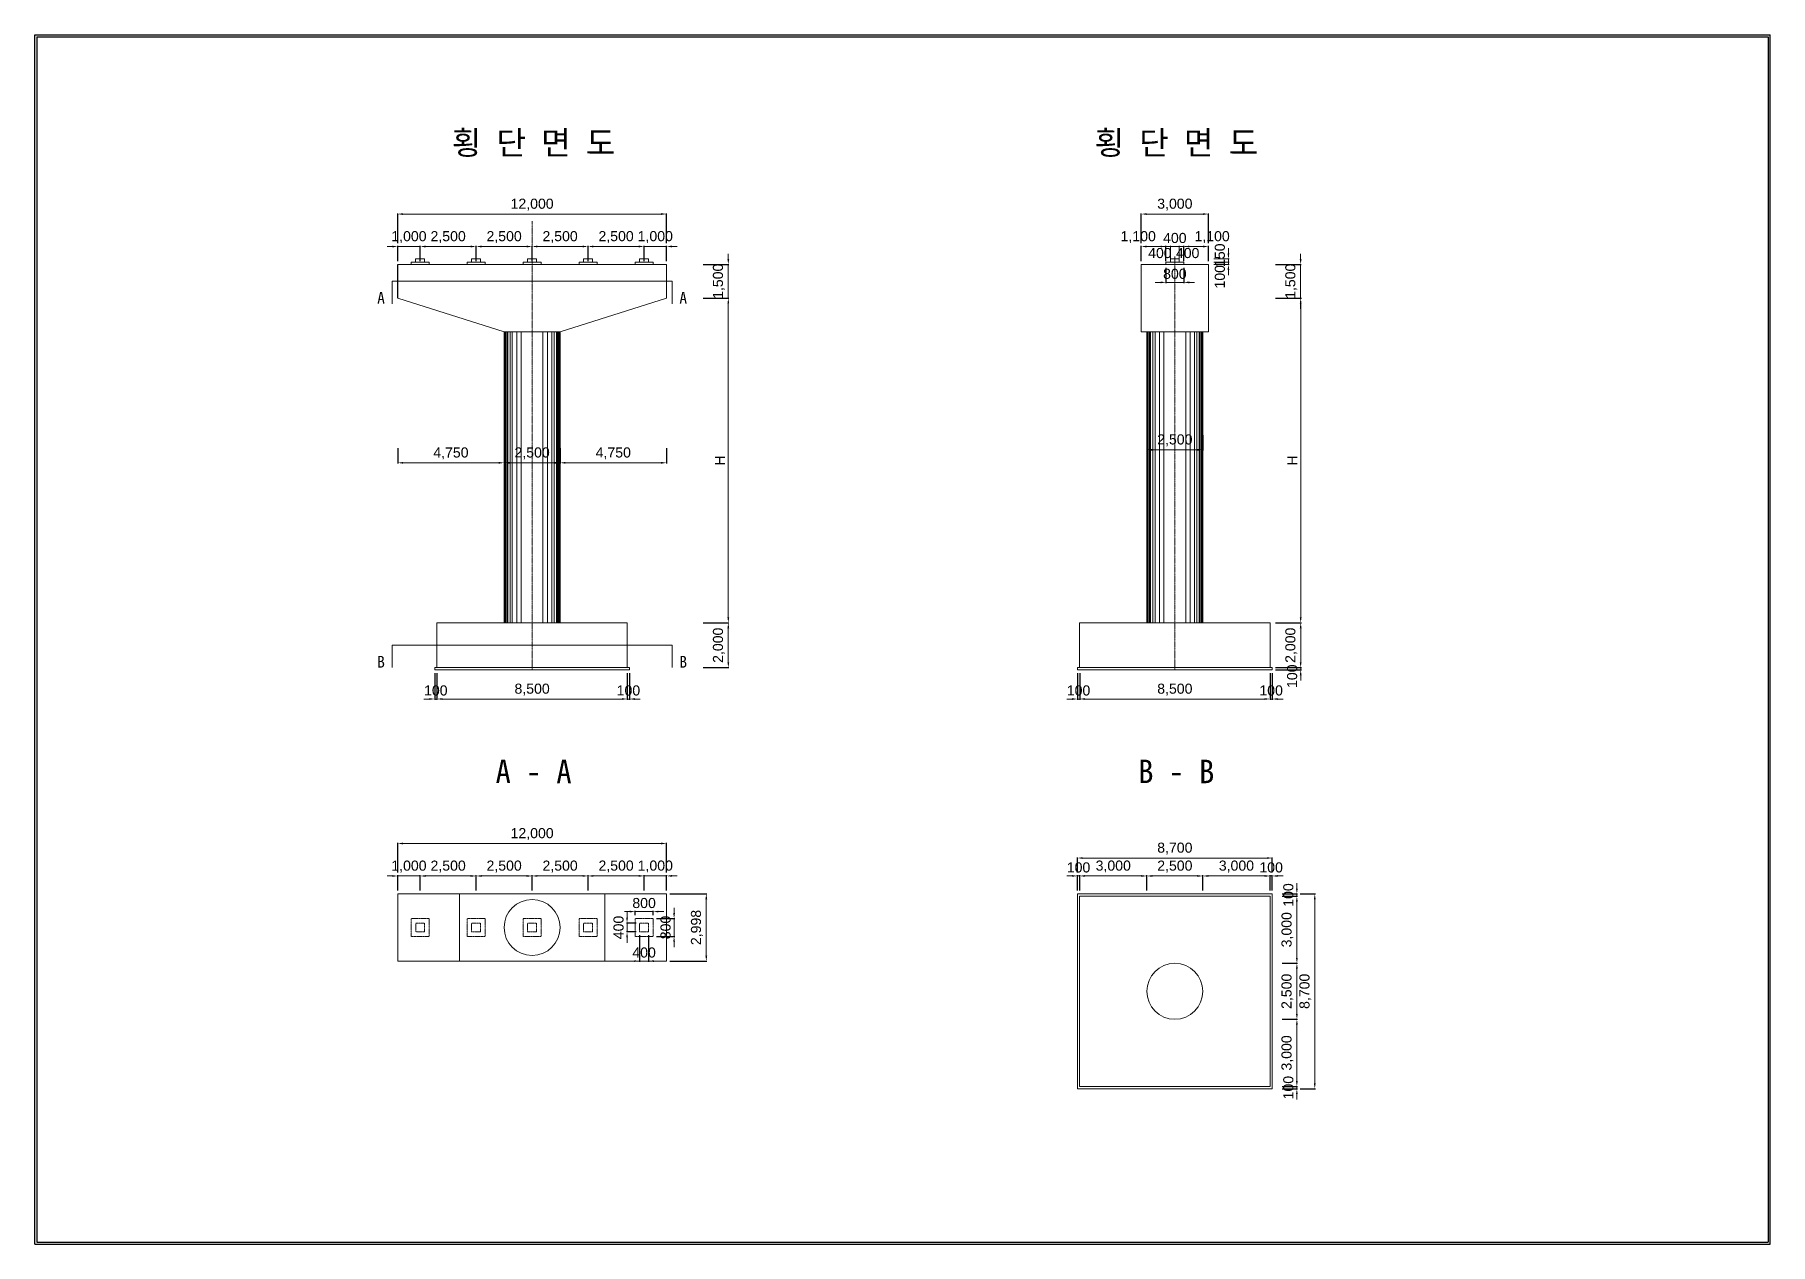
# Model space of a CAD drawing. Header units: metres. Extents: x 203254 to 280754, y 162515 to 216515.
import ezdxf
from ezdxf.enums import TextEntityAlignment as Align

# ---------------------------------------------------------------- set-up
doc = ezdxf.new("R2010")
doc.units = ezdxf.units.M
doc.header["$MEASUREMENT"] = 0
doc.linetypes.add('DGN Style 3', pattern=[0.059074, 0.042196, -0.016878])
doc.layers.get('Defpoints').update_dxf_attribs({"lineweight": 0})
for name, color, linetype, lineweight in [('A-DIM01', 1, 'Continuous', 0), ('Adojoint Line', 1, 'Continuous', 0), ('Concrete', 4, 'Continuous', 0), ('Shoe', 5, 'Continuous', 0), ('Text', 3, 'Continuous', 0)]:
    doc.layers.add(name, color=color, linetype=linetype, lineweight=lineweight)
doc.styles.get("Standard").update_dxf_attribs({"font": '', "height": 5})
doc.styles.add('Style-ENGINEERING', font='ENGINEERING.shx')
doc.styles.add('style2', font='arial.ttf')
doc.styles.add('돋움', font='')
doc.styles.get('Standard').set_extended_font_data('GulimChe')
doc.styles.get('돋움').set_extended_font_data('Dotum')
doc.dimstyles.new('DIM01', dxfattribs={"dimtxt": 3.5, "dimasz": 0.8, "dimexe": 2, "dimexo": 10, "dimgap": 1.25, "dimtad": 1, "dimdec": 0, "dimzin": 0, "dimtxsty": '돋움', "dimcen": 0.09, "dimclrd": 1, "dimclre": 1, "dimclrt": 256, "dimadec": 0, "dimazin": 0, "dimtfac": 0.072, "dimtdec": 0, "dimtix": 1, "dimtmove": 2, "dimatfit": 3, "dimfxl": 1, "dimtolj": 1, "dimtzin": 0, "dimlwd": -1, "dimarcsym": 0})
doc.dimstyles.get("Standard").update_dxf_attribs({"dimtxt": 5, "dimasz": 0.18, "dimexe": 0.18, "dimexo": 0.0625, "dimgap": 0.09, "dimtad": 0, "dimtih": 1, "dimtoh": 1, "dimdec": 4, "dimzin": 0, "dimdsep": 46, "dimtxsty": 'Standard', "dimcen": 0.09, "dimadec": 0, "dimazin": 0, "dimtfac": 1, "dimtdec": 4, "dimtofl": 0, "dimtmove": 0, "dimatfit": 3, "dimfxl": 1, "dimtolj": 1, "dimtzin": 0, "dimarcsym": 0})

msp = doc.modelspace()

# ---------------------------------------------------------------- texts
at = {"layer": 'A-DIM01', "color": 7, "char_height": 450, "attachment_point": 5, "style": 'style2'}
for insert in [(253497.19166, 206765.48939), (254164.82879, 207438.41029), (254736.78952, 206765.48939)]:
    msp.add_mtext('\\A1;400', dxfattribs=dict(at, insert=insert))
at = {"layer": 'A-DIM01', "color": 7, "char_height": 450, "attachment_point": 5, "rotation": 90, "style": 'style2'}
for s, insert in [('\\A1;150', (256177.06112, 206670.89404)), ('\\A1;100', (256177.06112, 205708.538))]:
    msp.add_mtext(s, dxfattribs=dict(at, insert=insert))
at = {"layer": 'Adojoint Line'}
for s, rotation, p in [('A', 359.9392125944, (218718.66855, 204508.02024)), ('A', 0.0607874056, (232212.38531, 204508.02172)), ('B', 359.9392125944, (218718.66855, 188258.02024)), ('B', 0.0607874056, (232212.38531, 188258.02172))]:
    msp.add_text(s, height=525, rotation=rotation, dxfattribs=at).set_placement(p, align=Align.CENTER)
at = {"layer": 'Text'}
for s, p in [('횡 단 면 도', (225530.45376, 211163.34213)), ('횡 단 면 도', (254230.45376, 211163.34213)), ('A - A', (225530.45376, 183100.89903)), ('B - B', (254230.45376, 183100.89903))]:
    msp.add_text(s, height=1050, rotation=359.9392125944, dxfattribs=at).set_placement(p, align=Align.CENTER)

# ---------------------------------------------------------------- blocks, each defined once
blk = doc.blocks.new('TerminatorOpen_0.5')
at = {"color": 0, "linetype": 'ByBlock', "lineweight": -2}
for q in [(-1, 0.25), (-1, 0), (-1, -0.25)]:
    blk.add_line((0, 0), q, dxfattribs=at)
blk = doc.blocks.new('*D126')
at = {"layer": 'Concrete', "color": 0, "linetype": 'Continuous', "lineweight": -2}
blk.add_line((219465, 204759), (219465, 206258), dxfattribs=at)
at = {"layer": 'Defpoints', "color": 0, "linetype": 'Continuous'}
for p in [(219465, 206258), (219465, 206258), (219465, 204758)]:
    blk.add_point(p, dxfattribs=at)
at = {"layer": 'Concrete', "color": 0, "linetype": 'Continuous', "lineweight": -2, "xscale": 0.5, "yscale": 0.5, "zscale": 0.5}
for p, rotation in [((219465, 206258), 90), ((219465, 204758), 270)]:
    blk.add_blockref('TerminatorOpen_0.5', p, dxfattribs=dict(at, rotation=rotation))
at = {"layer": 'Concrete', "color": 0, "linetype": 'Continuous', "lineweight": 0, "insert": (219464, 205508), "char_height": 0.5, "attachment_point": 5, "rotation": 90, "style": 'Style-ENGINEERING'}
blk.add_mtext('1500', dxfattribs=at)
blk = doc.blocks.new('*D128')
at = {"layer": 'A-DIM01', "color": 1}
for p, q in [((219225, 207058), (218985, 207058)), ((220465, 207058), (219465, 207058)), ((220705, 207058), (220945, 207058))]:
    blk.add_line(p, q, dxfattribs=at)
at = {"layer": 'A-DIM01', "color": 1, "lineweight": -2}
for p, q in [((219465, 206408), (219465, 207088)), ((220465, 206408), (220465, 207088))]:
    blk.add_line(p, q, dxfattribs=at)
at = {"layer": 'A-DIM01', "color": 1}
for points in [[(219225, 207098), (219225, 207018), (219465, 207058)], [(220705, 207098), (220705, 207018), (220465, 207058)]]:
    blk.add_solid(points, dxfattribs=at)
at = {"layer": 'Defpoints', "color": 0}
for p in [(219465, 207058), (219465, 206258), (220465, 206258)]:
    blk.add_point(p, dxfattribs=at)
at = {"layer": 'A-DIM01', "color": 7, "insert": (219965, 207479), "char_height": 450, "attachment_point": 5, "style": 'style2'}
blk.add_mtext('\\A1;1,000', dxfattribs=at)
blk = doc.blocks.new('*D130')
at = {"layer": 'A-DIM01', "color": 1, "lineweight": -2}
for p, q in [((219465, 207208), (219465, 208539)), ((231465, 207210), (231465, 208539))]:
    blk.add_line(p, q, dxfattribs=at)
at = {"layer": 'A-DIM01', "color": 1}
blk.add_line((231225, 208509), (219705, 208509), dxfattribs=at)
for points in [[(219705, 208549), (219705, 208469), (219465, 208509)], [(231225, 208549), (231225, 208469), (231465, 208509)]]:
    blk.add_solid(points, dxfattribs=at)
at = {"layer": 'Defpoints', "color": 0}
for p in [(219465, 208509), (219465, 207058), (231465, 207060)]:
    blk.add_point(p, dxfattribs=at)
at = {"layer": 'A-DIM01', "color": 7, "insert": (225465, 208929), "char_height": 450, "attachment_point": 5, "style": 'style2'}
blk.add_mtext('\\A1;12,000', dxfattribs=at)
blk = doc.blocks.new('*D132')
at = {"layer": 'A-DIM01', "color": 1, "lineweight": -2}
for p, q in [((220465, 206408), (220465, 207089)), ((222965, 206409), (222965, 207089))]:
    blk.add_line(p, q, dxfattribs=at)
at = {"layer": 'A-DIM01', "color": 1}
blk.add_line((222725, 207059), (220705, 207059), dxfattribs=at)
for points in [[(220705, 207099), (220705, 207019), (220465, 207059)], [(222725, 207099), (222725, 207019), (222965, 207059)]]:
    blk.add_solid(points, dxfattribs=at)
at = {"layer": 'Defpoints', "color": 0}
for p in [(220465, 207059), (220465, 206258), (222965, 206259)]:
    blk.add_point(p, dxfattribs=at)
at = {"layer": 'A-DIM01', "color": 7, "insert": (221715, 207479), "char_height": 450, "attachment_point": 5, "style": 'style2'}
blk.add_mtext('\\A1;2,500', dxfattribs=at)
blk = doc.blocks.new('*D134')
at = {"layer": 'A-DIM01', "color": 1, "lineweight": -2}
for p, q in [((222965, 206409), (222965, 207089)), ((225465, 206409), (225465, 207089))]:
    blk.add_line(p, q, dxfattribs=at)
at = {"layer": 'A-DIM01', "color": 1}
blk.add_line((225225, 207059), (223205, 207059), dxfattribs=at)
for points in [[(223205, 207099), (223205, 207019), (222965, 207059)], [(225225, 207099), (225225, 207019), (225465, 207059)]]:
    blk.add_solid(points, dxfattribs=at)
at = {"layer": 'Defpoints', "color": 0}
for p in [(222965, 207059), (222965, 206259), (225465, 206259)]:
    blk.add_point(p, dxfattribs=at)
at = {"layer": 'A-DIM01', "color": 7, "insert": (224215, 207480), "char_height": 450, "attachment_point": 5, "style": 'style2'}
blk.add_mtext('\\A1;2,500', dxfattribs=at)
blk = doc.blocks.new('*D136')
at = {"layer": 'A-DIM01', "color": 1, "lineweight": -2}
for p, q in [((225465, 206409), (225465, 207090)), ((227965, 206410), (227965, 207090))]:
    blk.add_line(p, q, dxfattribs=at)
at = {"layer": 'A-DIM01', "color": 1}
blk.add_line((227725, 207060), (225705, 207060), dxfattribs=at)
for points in [[(225705, 207100), (225705, 207020), (225465, 207060)], [(227725, 207100), (227725, 207020), (227965, 207060)]]:
    blk.add_solid(points, dxfattribs=at)
at = {"layer": 'Defpoints', "color": 0}
for p in [(225465, 207060), (225465, 206259), (227965, 206260)]:
    blk.add_point(p, dxfattribs=at)
at = {"layer": 'A-DIM01', "color": 7, "insert": (226715, 207480), "char_height": 450, "attachment_point": 5, "style": 'style2'}
blk.add_mtext('\\A1;2,500', dxfattribs=at)
blk = doc.blocks.new('*D138')
at = {"layer": 'A-DIM01', "color": 1, "lineweight": -2}
for p, q in [((227965, 206410), (227965, 207090)), ((230465, 206410), (230465, 207090))]:
    blk.add_line(p, q, dxfattribs=at)
at = {"layer": 'A-DIM01', "color": 1}
blk.add_line((230225, 207060), (228205, 207060), dxfattribs=at)
for points in [[(228205, 207100), (228205, 207020), (227965, 207060)], [(230225, 207100), (230225, 207020), (230465, 207060)]]:
    blk.add_solid(points, dxfattribs=at)
at = {"layer": 'Defpoints', "color": 0}
for p in [(227965, 207060), (227965, 206260), (230465, 206260)]:
    blk.add_point(p, dxfattribs=at)
at = {"layer": 'A-DIM01', "color": 7, "insert": (229215, 207481), "char_height": 450, "attachment_point": 5, "style": 'style2'}
blk.add_mtext('\\A1;2,500', dxfattribs=at)
blk = doc.blocks.new('*D140')
at = {"layer": 'A-DIM01', "color": 1}
for p, q in [((230225, 207061), (229985, 207061)), ((231465, 207061), (230465, 207061)), ((231705, 207061), (231945, 207061))]:
    blk.add_line(p, q, dxfattribs=at)
at = {"layer": 'A-DIM01', "color": 1, "lineweight": -2}
for p, q in [((230465, 206410), (230465, 207091)), ((231465, 206411), (231465, 207091))]:
    blk.add_line(p, q, dxfattribs=at)
at = {"layer": 'A-DIM01', "color": 1}
for points in [[(230225, 207101), (230225, 207021), (230465, 207061)], [(231705, 207101), (231705, 207021), (231465, 207061)]]:
    blk.add_solid(points, dxfattribs=at)
at = {"layer": 'Defpoints', "color": 0}
for p in [(230465, 207061), (230465, 206260), (231465, 206261)]:
    blk.add_point(p, dxfattribs=at)
at = {"layer": 'A-DIM01', "color": 7, "insert": (230965, 207481), "char_height": 450, "attachment_point": 5, "style": 'style2'}
blk.add_mtext('\\A1;1,000', dxfattribs=at)
blk = doc.blocks.new('*D142')
at = {"layer": 'A-DIM01', "color": 1, "lineweight": -2}
for p, q in [((233106, 206258), (234255, 206258)), ((233106, 204758), (234255, 204758))]:
    blk.add_line(p, q, dxfattribs=at)
at = {"layer": 'A-DIM01', "color": 1}
for p, q in [((234225, 206498), (234225, 206738)), ((234225, 204758), (234225, 206258)), ((234225, 204518), (234225, 204278))]:
    blk.add_line(p, q, dxfattribs=at)
for points in [[(234185, 206498), (234265, 206498), (234225, 206258)], [(234185, 204518), (234265, 204518), (234225, 204758)]]:
    blk.add_solid(points, dxfattribs=at)
at = {"layer": 'Defpoints', "color": 0}
for p in [(232956, 206258), (234225, 206258), (232956, 204758)]:
    blk.add_point(p, dxfattribs=at)
at = {"layer": 'A-DIM01', "color": 7, "insert": (233804, 205508), "char_height": 450, "attachment_point": 5, "rotation": 90, "style": 'style2'}
blk.add_mtext('\\A1;1,500', dxfattribs=at)
blk = doc.blocks.new('*D144')
at = {"layer": 'A-DIM01', "color": 1, "lineweight": -2}
for p, q in [((219465, 198053), (219465, 197373)), ((224215, 198053), (224215, 197373))]:
    blk.add_line(p, q, dxfattribs=at)
at = {"layer": 'A-DIM01', "color": 1}
blk.add_line((219705, 197403), (223975, 197403), dxfattribs=at)
for points in [[(219705, 197443), (219705, 197363), (219465, 197403)], [(223975, 197443), (223975, 197363), (224215, 197403)]]:
    blk.add_solid(points, dxfattribs=at)
at = {"layer": 'Defpoints', "color": 0}
for p in [(219465, 198203), (224215, 198203), (224215, 197403)]:
    blk.add_point(p, dxfattribs=at)
at = {"layer": 'A-DIM01', "color": 7, "insert": (221840, 197823), "char_height": 450, "attachment_point": 5, "style": 'style2'}
blk.add_mtext('\\A1;4,750', dxfattribs=at)
blk = doc.blocks.new('*D146')
at = {"layer": 'A-DIM01', "color": 1, "lineweight": -2}
for p, q in [((224215, 198053), (224215, 197373)), ((226715, 198054), (226715, 197373))]:
    blk.add_line(p, q, dxfattribs=at)
at = {"layer": 'A-DIM01', "color": 1}
blk.add_line((224455, 197403), (226475, 197403), dxfattribs=at)
for points in [[(224455, 197443), (224455, 197363), (224215, 197403)], [(226475, 197443), (226475, 197363), (226715, 197403)]]:
    blk.add_solid(points, dxfattribs=at)
at = {"layer": 'Defpoints', "color": 0}
for p in [(224215, 198203), (226715, 198204), (226715, 197403)]:
    blk.add_point(p, dxfattribs=at)
at = {"layer": 'A-DIM01', "color": 7, "insert": (225465, 197824), "char_height": 450, "attachment_point": 5, "style": 'style2'}
blk.add_mtext('\\A1;2,500', dxfattribs=at)
blk = doc.blocks.new('*D148')
at = {"layer": 'A-DIM01', "color": 1, "lineweight": -2}
for p, q in [((226715, 198054), (226715, 197374)), ((231465, 198054), (231465, 197374))]:
    blk.add_line(p, q, dxfattribs=at)
at = {"layer": 'A-DIM01', "color": 1}
blk.add_line((226955, 197404), (231225, 197404), dxfattribs=at)
for points in [[(226955, 197444), (226955, 197364), (226715, 197404)], [(231225, 197444), (231225, 197364), (231465, 197404)]]:
    blk.add_solid(points, dxfattribs=at)
at = {"layer": 'Defpoints', "color": 0}
for p in [(226715, 198204), (231465, 198204), (231465, 197404)]:
    blk.add_point(p, dxfattribs=at)
at = {"layer": 'A-DIM01', "color": 7, "insert": (229090, 197824), "char_height": 450, "attachment_point": 5, "style": 'style2'}
blk.add_mtext('\\A1;4,750', dxfattribs=at)
blk = doc.blocks.new('*D150')
at = {"layer": 'A-DIM01', "color": 1, "lineweight": -2}
for p, q in [((233574, 204758), (234255, 204758)), ((233106, 190258), (234255, 190258))]:
    blk.add_line(p, q, dxfattribs=at)
at = {"layer": 'A-DIM01', "color": 1}
blk.add_line((234225, 190498), (234225, 204518), dxfattribs=at)
for points in [[(234185, 204518), (234265, 204518), (234225, 204758)], [(234185, 190498), (234265, 190498), (234225, 190258)]]:
    blk.add_solid(points, dxfattribs=at)
at = {"layer": 'Defpoints', "color": 0}
for p in [(233424, 204758), (234225, 204758), (232956, 190258)]:
    blk.add_point(p, dxfattribs=at)
at = {"layer": 'A-DIM01', "color": 7, "insert": (233850, 197508), "char_height": 450, "attachment_point": 5, "rotation": 90, "style": 'style2'}
blk.add_mtext('\\A1;H', dxfattribs=at)
blk = doc.blocks.new('*D152')
at = {"layer": 'A-DIM01', "color": 1, "lineweight": -2}
for p, q in [((233106, 190258), (234256, 190258)), ((233106, 188258), (234256, 188258))]:
    blk.add_line(p, q, dxfattribs=at)
at = {"layer": 'A-DIM01', "color": 1}
blk.add_line((234226, 188498), (234226, 190018), dxfattribs=at)
for points in [[(234186, 190018), (234266, 190018), (234226, 190258)], [(234186, 188498), (234266, 188498), (234226, 188258)]]:
    blk.add_solid(points, dxfattribs=at)
at = {"layer": 'Defpoints', "color": 0}
for p in [(232956, 190258), (234226, 190258), (232956, 188258)]:
    blk.add_point(p, dxfattribs=at)
at = {"layer": 'A-DIM01', "color": 7, "insert": (233805, 189258), "char_height": 450, "attachment_point": 5, "rotation": 90, "style": 'style2'}
blk.add_mtext('\\A1;2,000', dxfattribs=at)
blk = doc.blocks.new('*D154')
at = {"layer": 'A-DIM01', "color": 1, "lineweight": -2}
for p, q in [((221115, 188008), (221115, 186828)), ((221215, 188008), (221215, 186828))]:
    blk.add_line(p, q, dxfattribs=at)
at = {"layer": 'A-DIM01', "color": 1}
for p, q in [((220875, 186858), (220635, 186858)), ((221115, 186858), (221215, 186858)), ((221455, 186858), (221695, 186858))]:
    blk.add_line(p, q, dxfattribs=at)
for points in [[(220875, 186898), (220875, 186818), (221115, 186858)], [(221455, 186898), (221455, 186818), (221215, 186858)]]:
    blk.add_solid(points, dxfattribs=at)
at = {"layer": 'Defpoints', "color": 0}
for p in [(221115, 188158), (221215, 188158), (221215, 186858)]:
    blk.add_point(p, dxfattribs=at)
at = {"layer": 'A-DIM01', "color": 7, "insert": (221165, 187238), "char_height": 450, "attachment_point": 5, "style": 'style2'}
blk.add_mtext('\\A1;100', dxfattribs=at)
blk = doc.blocks.new('*D156')
at = {"layer": 'A-DIM01', "color": 1, "lineweight": -2}
for p, q in [((229715, 188008), (229715, 186828)), ((229815, 188008), (229815, 186828))]:
    blk.add_line(p, q, dxfattribs=at)
at = {"layer": 'A-DIM01', "color": 1}
for p, q in [((229475, 186858), (229235, 186858)), ((229715, 186858), (229815, 186858)), ((230055, 186858), (230295, 186858))]:
    blk.add_line(p, q, dxfattribs=at)
for points in [[(229475, 186898), (229475, 186818), (229715, 186858)], [(230055, 186898), (230055, 186818), (229815, 186858)]]:
    blk.add_solid(points, dxfattribs=at)
at = {"layer": 'Defpoints', "color": 0}
for p in [(229715, 188158), (229815, 188158), (229815, 186858)]:
    blk.add_point(p, dxfattribs=at)
at = {"layer": 'A-DIM01', "color": 7, "insert": (229765, 187238), "char_height": 450, "attachment_point": 5, "style": 'style2'}
blk.add_mtext('\\A1;100', dxfattribs=at)
blk = doc.blocks.new('*D158')
at = {"layer": 'A-DIM01', "color": 1, "lineweight": -2}
for p, q in [((221215, 188008), (221215, 186828)), ((229715, 188008), (229715, 186828))]:
    blk.add_line(p, q, dxfattribs=at)
at = {"layer": 'A-DIM01', "color": 1}
blk.add_line((221455, 186858), (229475, 186858), dxfattribs=at)
for points in [[(221455, 186898), (221455, 186818), (221215, 186858)], [(229475, 186898), (229475, 186818), (229715, 186858)]]:
    blk.add_solid(points, dxfattribs=at)
at = {"layer": 'Defpoints', "color": 0}
for p in [(221215, 188158), (229715, 188158), (229715, 186858)]:
    blk.add_point(p, dxfattribs=at)
at = {"layer": 'A-DIM01', "color": 7, "insert": (225465, 187278), "char_height": 450, "attachment_point": 5, "style": 'style2'}
blk.add_mtext('\\A1;8,500', dxfattribs=at)
blk = doc.blocks.new('*D160')
at = {"layer": 'A-DIM01', "color": 1, "lineweight": -2}
for p, q in [((252665, 206408), (252665, 207089)), ((253765, 206408), (253765, 207089))]:
    blk.add_line(p, q, dxfattribs=at)
at = {"layer": 'A-DIM01', "color": 1}
blk.add_line((253525, 207059), (252905, 207059), dxfattribs=at)
for points in [[(252905, 207099), (252905, 207019), (252665, 207059)], [(253525, 207099), (253525, 207019), (253765, 207059)]]:
    blk.add_solid(points, dxfattribs=at)
at = {"layer": 'Defpoints', "color": 0}
for p in [(252665, 207059), (252665, 206258), (253765, 206258)]:
    blk.add_point(p, dxfattribs=at)
at = {"layer": 'A-DIM01', "color": 7, "insert": (252530, 207479), "char_height": 450, "attachment_point": 5, "style": 'style2'}
blk.add_mtext('\\A1;1,100', dxfattribs=at)
blk = doc.blocks.new('*D162')
at = {"layer": 'A-DIM01', "color": 1, "lineweight": -2}
for p, q in [((252665, 207209), (252665, 208539)), ((255665, 207210), (255665, 208539))]:
    blk.add_line(p, q, dxfattribs=at)
at = {"layer": 'A-DIM01', "color": 1}
blk.add_line((255425, 208509), (252905, 208509), dxfattribs=at)
for points in [[(252905, 208549), (252905, 208469), (252665, 208509)], [(255425, 208549), (255425, 208469), (255665, 208509)]]:
    blk.add_solid(points, dxfattribs=at)
at = {"layer": 'Defpoints', "color": 0}
for p in [(252665, 208509), (252665, 207059), (255665, 207060)]:
    blk.add_point(p, dxfattribs=at)
at = {"layer": 'A-DIM01', "color": 7, "insert": (254165, 208930), "char_height": 450, "attachment_point": 5, "style": 'style2'}
blk.add_mtext('\\A1;3,000', dxfattribs=at)
blk = doc.blocks.new('*D164')
at = {"layer": 'A-DIM01', "color": 1}
for p, q in [((253525, 205458), (253285, 205458)), ((253765, 205458), (254565, 205458)), ((254805, 205458), (255045, 205458))]:
    blk.add_line(p, q, dxfattribs=at)
at = {"layer": 'A-DIM01', "color": 1, "lineweight": -2}
for p, q in [((253765, 206108), (253765, 205428)), ((254565, 206108), (254565, 205428))]:
    blk.add_line(p, q, dxfattribs=at)
at = {"layer": 'A-DIM01', "color": 1}
for points in [[(253525, 205498), (253525, 205418), (253765, 205458)], [(254805, 205498), (254805, 205418), (254565, 205458)]]:
    blk.add_solid(points, dxfattribs=at)
at = {"layer": 'Defpoints', "color": 0}
for p in [(253765, 206258), (254565, 206258), (254565, 205458)]:
    blk.add_point(p, dxfattribs=at)
at = {"layer": 'A-DIM01', "color": 7, "insert": (254165, 205838), "char_height": 450, "attachment_point": 5, "style": 'style2'}
blk.add_mtext('\\A1;800', dxfattribs=at)
blk = doc.blocks.new('*D166')
at = {"layer": 'A-DIM01', "color": 1, "lineweight": -2}
for p, q in [((254565, 206408), (254565, 207089)), ((255665, 206408), (255665, 207089))]:
    blk.add_line(p, q, dxfattribs=at)
at = {"layer": 'A-DIM01', "color": 1}
blk.add_line((255425, 207059), (254805, 207059), dxfattribs=at)
for points in [[(254805, 207099), (254805, 207019), (254565, 207059)], [(255425, 207099), (255425, 207019), (255665, 207059)]]:
    blk.add_solid(points, dxfattribs=at)
at = {"layer": 'Defpoints', "color": 0}
for p in [(254565, 207059), (254565, 206258), (255665, 206258)]:
    blk.add_point(p, dxfattribs=at)
at = {"layer": 'A-DIM01', "color": 7, "insert": (255830, 207479), "char_height": 450, "attachment_point": 5, "style": 'style2'}
blk.add_mtext('\\A1;1,100', dxfattribs=at)
blk = doc.blocks.new('*D168')
at = {"layer": 'A-DIM01', "color": 1, "lineweight": -2}
for p, q in [((252915, 198636), (252915, 197955)), ((255415, 198636), (255415, 197955))]:
    blk.add_line(p, q, dxfattribs=at)
at = {"layer": 'A-DIM01', "color": 1}
blk.add_line((253155, 197985), (255175, 197985), dxfattribs=at)
for points in [[(253155, 198025), (253155, 197945), (252915, 197985)], [(255175, 198025), (255175, 197945), (255415, 197985)]]:
    blk.add_solid(points, dxfattribs=at)
at = {"layer": 'Defpoints', "color": 0}
for p in [(252915, 198786), (255415, 198786), (255415, 197985)]:
    blk.add_point(p, dxfattribs=at)
at = {"layer": 'A-DIM01', "color": 7, "insert": (254165, 198406), "char_height": 450, "attachment_point": 5, "style": 'style2'}
blk.add_mtext('\\A1;2,500', dxfattribs=at)
blk = doc.blocks.new('*D170')
at = {"layer": 'A-DIM01', "color": 1, "lineweight": -2}
for p, q in [((258665, 206258), (259813, 206258)), ((258665, 204758), (259813, 204758))]:
    blk.add_line(p, q, dxfattribs=at)
at = {"layer": 'A-DIM01', "color": 1}
for p, q in [((259783, 206498), (259783, 206738)), ((259783, 204758), (259783, 206258)), ((259783, 204518), (259783, 204278))]:
    blk.add_line(p, q, dxfattribs=at)
for points in [[(259743, 206498), (259823, 206498), (259783, 206258)], [(259743, 204518), (259823, 204518), (259783, 204758)]]:
    blk.add_solid(points, dxfattribs=at)
at = {"layer": 'Defpoints', "color": 0}
for p in [(258515, 206258), (259783, 206258), (258515, 204758)]:
    blk.add_point(p, dxfattribs=at)
at = {"layer": 'A-DIM01', "color": 7, "insert": (259363, 205508), "char_height": 450, "attachment_point": 5, "rotation": 90, "style": 'style2'}
blk.add_mtext('\\A1;1,500', dxfattribs=at)
blk = doc.blocks.new('*D172')
at = {"layer": 'A-DIM01', "color": 1, "lineweight": -2}
for p, q in [((259133, 204758), (259814, 204758)), ((258665, 190258), (259814, 190258))]:
    blk.add_line(p, q, dxfattribs=at)
at = {"layer": 'A-DIM01', "color": 1}
blk.add_line((259784, 190498), (259784, 204518), dxfattribs=at)
for points in [[(259744, 204518), (259824, 204518), (259784, 204758)], [(259744, 190498), (259824, 190498), (259784, 190258)]]:
    blk.add_solid(points, dxfattribs=at)
at = {"layer": 'Defpoints', "color": 0}
for p in [(258983, 204758), (259784, 204758), (258515, 190258)]:
    blk.add_point(p, dxfattribs=at)
at = {"layer": 'A-DIM01', "color": 7, "insert": (259409, 197508), "char_height": 450, "attachment_point": 5, "rotation": 90, "style": 'style2'}
blk.add_mtext('\\A1;H', dxfattribs=at)
blk = doc.blocks.new('*D174')
at = {"layer": 'A-DIM01', "color": 1, "lineweight": -2}
for p, q in [((258665, 190258), (259814, 190258)), ((258665, 188258), (259814, 188258))]:
    blk.add_line(p, q, dxfattribs=at)
at = {"layer": 'A-DIM01', "color": 1}
blk.add_line((259784, 188498), (259784, 190018), dxfattribs=at)
for points in [[(259744, 190018), (259824, 190018), (259784, 190258)], [(259744, 188498), (259824, 188498), (259784, 188258)]]:
    blk.add_solid(points, dxfattribs=at)
at = {"layer": 'Defpoints', "color": 0}
for p in [(258515, 190258), (259784, 190258), (258515, 188258)]:
    blk.add_point(p, dxfattribs=at)
at = {"layer": 'A-DIM01', "color": 7, "insert": (259364, 189258), "char_height": 450, "attachment_point": 5, "rotation": 90, "style": 'style2'}
blk.add_mtext('\\A1;2,000', dxfattribs=at)
blk = doc.blocks.new('*D176')
at = {"layer": 'A-DIM01', "color": 1}
for p, q in [((259784, 188498), (259784, 188738)), ((259784, 188158), (259784, 188258)), ((259784, 187918), (259784, 187678))]:
    blk.add_line(p, q, dxfattribs=at)
at = {"layer": 'A-DIM01', "color": 1, "lineweight": -2}
for p, q in [((258665, 188258), (259814, 188258)), ((258665, 188158), (259814, 188158))]:
    blk.add_line(p, q, dxfattribs=at)
at = {"layer": 'A-DIM01', "color": 1}
for points in [[(259744, 188498), (259824, 188498), (259784, 188258)], [(259744, 187918), (259824, 187918), (259784, 188158)]]:
    blk.add_solid(points, dxfattribs=at)
at = {"layer": 'Defpoints', "color": 0}
for p in [(258515, 188258), (258515, 188158), (259784, 188258)]:
    blk.add_point(p, dxfattribs=at)
at = {"layer": 'A-DIM01', "color": 7, "insert": (259404, 187876), "char_height": 450, "attachment_point": 5, "rotation": 90, "style": 'style2'}
blk.add_mtext('\\A1;100', dxfattribs=at)
blk = doc.blocks.new('*D178')
at = {"layer": 'A-DIM01', "color": 1, "lineweight": -2}
for p, q in [((249815, 188008), (249815, 186828)), ((249915, 188008), (249915, 186828))]:
    blk.add_line(p, q, dxfattribs=at)
at = {"layer": 'A-DIM01', "color": 1}
for p, q in [((249575, 186858), (249335, 186858)), ((249815, 186858), (249915, 186858)), ((250155, 186858), (250395, 186858))]:
    blk.add_line(p, q, dxfattribs=at)
for points in [[(249575, 186898), (249575, 186818), (249815, 186858)], [(250155, 186898), (250155, 186818), (249915, 186858)]]:
    blk.add_solid(points, dxfattribs=at)
at = {"layer": 'Defpoints', "color": 0}
for p in [(249815, 188158), (249915, 188158), (249915, 186858)]:
    blk.add_point(p, dxfattribs=at)
at = {"layer": 'A-DIM01', "color": 7, "insert": (249865, 187238), "char_height": 450, "attachment_point": 5, "style": 'style2'}
blk.add_mtext('\\A1;100', dxfattribs=at)
blk = doc.blocks.new('*D180')
at = {"layer": 'A-DIM01', "color": 1, "lineweight": -2}
for p, q in [((258415, 188008), (258415, 186828)), ((258515, 188008), (258515, 186828))]:
    blk.add_line(p, q, dxfattribs=at)
at = {"layer": 'A-DIM01', "color": 1}
for p, q in [((258175, 186858), (257935, 186858)), ((258415, 186858), (258515, 186858)), ((258755, 186858), (258995, 186858))]:
    blk.add_line(p, q, dxfattribs=at)
for points in [[(258175, 186898), (258175, 186818), (258415, 186858)], [(258755, 186898), (258755, 186818), (258515, 186858)]]:
    blk.add_solid(points, dxfattribs=at)
at = {"layer": 'Defpoints', "color": 0}
for p in [(258415, 188158), (258515, 188158), (258515, 186858)]:
    blk.add_point(p, dxfattribs=at)
at = {"layer": 'A-DIM01', "color": 7, "insert": (258465, 187238), "char_height": 450, "attachment_point": 5, "style": 'style2'}
blk.add_mtext('\\A1;100', dxfattribs=at)
blk = doc.blocks.new('*D182')
at = {"layer": 'A-DIM01', "color": 1, "lineweight": -2}
for p, q in [((249915, 188008), (249915, 186828)), ((258415, 188008), (258415, 186828))]:
    blk.add_line(p, q, dxfattribs=at)
at = {"layer": 'A-DIM01', "color": 1}
blk.add_line((250155, 186858), (258175, 186858), dxfattribs=at)
for points in [[(250155, 186898), (250155, 186818), (249915, 186858)], [(258175, 186898), (258175, 186818), (258415, 186858)]]:
    blk.add_solid(points, dxfattribs=at)
at = {"layer": 'Defpoints', "color": 0}
for p in [(249915, 188158), (258415, 188158), (258415, 186858)]:
    blk.add_point(p, dxfattribs=at)
at = {"layer": 'A-DIM01', "color": 7, "insert": (254165, 187278), "char_height": 450, "attachment_point": 5, "style": 'style2'}
blk.add_mtext('\\A1;8,500', dxfattribs=at)
blk = doc.blocks.new('*D184')
at = {"layer": 'A-DIM01', "color": 1, "lineweight": -2}
for p, q in [((219465, 179107), (219465, 180438)), ((231465, 179109), (231465, 180438))]:
    blk.add_line(p, q, dxfattribs=at)
at = {"layer": 'A-DIM01', "color": 1}
blk.add_line((231225, 180408), (219705, 180408), dxfattribs=at)
for points in [[(219705, 180448), (219705, 180368), (219465, 180408)], [(231225, 180448), (231225, 180368), (231465, 180408)]]:
    blk.add_solid(points, dxfattribs=at)
at = {"layer": 'Defpoints', "color": 0}
for p in [(219465, 180408), (219465, 178957), (231465, 178959)]:
    blk.add_point(p, dxfattribs=at)
at = {"layer": 'A-DIM01', "color": 7, "insert": (225465, 180828), "char_height": 450, "attachment_point": 5, "style": 'style2'}
blk.add_mtext('\\A1;12,000', dxfattribs=at)
blk = doc.blocks.new('*D186')
at = {"layer": 'A-DIM01', "color": 1, "lineweight": -2}
for p, q in [((225465, 178308), (225465, 178989)), ((227965, 178309), (227965, 178989))]:
    blk.add_line(p, q, dxfattribs=at)
at = {"layer": 'A-DIM01', "color": 1}
blk.add_line((227725, 178959), (225705, 178959), dxfattribs=at)
for points in [[(225705, 178999), (225705, 178919), (225465, 178959)], [(227725, 178999), (227725, 178919), (227965, 178959)]]:
    blk.add_solid(points, dxfattribs=at)
at = {"layer": 'Defpoints', "color": 0}
for p in [(225465, 178959), (225465, 178158), (227965, 178159)]:
    blk.add_point(p, dxfattribs=at)
at = {"layer": 'A-DIM01', "color": 7, "insert": (226715, 179379), "char_height": 450, "attachment_point": 5, "style": 'style2'}
blk.add_mtext('\\A1;2,500', dxfattribs=at)
blk = doc.blocks.new('*D188')
at = {"layer": 'A-DIM01', "color": 1, "lineweight": -2}
for p, q in [((227965, 178309), (227965, 178989)), ((230465, 178309), (230465, 178989))]:
    blk.add_line(p, q, dxfattribs=at)
at = {"layer": 'A-DIM01', "color": 1}
blk.add_line((230225, 178959), (228205, 178959), dxfattribs=at)
for points in [[(228205, 178999), (228205, 178919), (227965, 178959)], [(230225, 178999), (230225, 178919), (230465, 178959)]]:
    blk.add_solid(points, dxfattribs=at)
at = {"layer": 'Defpoints', "color": 0}
for p in [(227965, 178959), (227965, 178159), (230465, 178159)]:
    blk.add_point(p, dxfattribs=at)
at = {"layer": 'A-DIM01', "color": 7, "insert": (229215, 179380), "char_height": 450, "attachment_point": 5, "style": 'style2'}
blk.add_mtext('\\A1;2,500', dxfattribs=at)
blk = doc.blocks.new('*D190')
at = {"layer": 'A-DIM01', "color": 1}
for p, q in [((230225, 178960), (229985, 178960)), ((231465, 178960), (230465, 178960)), ((231705, 178960), (231945, 178960))]:
    blk.add_line(p, q, dxfattribs=at)
at = {"layer": 'A-DIM01', "color": 1, "lineweight": -2}
for p, q in [((230465, 178309), (230465, 178990)), ((231465, 178310), (231465, 178990))]:
    blk.add_line(p, q, dxfattribs=at)
at = {"layer": 'A-DIM01', "color": 1}
for points in [[(230225, 179000), (230225, 178920), (230465, 178960)], [(231705, 179000), (231705, 178920), (231465, 178960)]]:
    blk.add_solid(points, dxfattribs=at)
at = {"layer": 'Defpoints', "color": 0}
for p in [(230465, 178960), (230465, 178159), (231465, 178160)]:
    blk.add_point(p, dxfattribs=at)
at = {"layer": 'A-DIM01', "color": 7, "insert": (230965, 179380), "char_height": 450, "attachment_point": 5, "style": 'style2'}
blk.add_mtext('\\A1;1,000', dxfattribs=at)
blk = doc.blocks.new('*D192')
at = {"layer": 'A-DIM01', "color": 1, "lineweight": -2}
for p, q in [((222965, 178308), (222965, 178988)), ((225465, 178308), (225465, 178988))]:
    blk.add_line(p, q, dxfattribs=at)
at = {"layer": 'A-DIM01', "color": 1}
blk.add_line((225225, 178958), (223205, 178958), dxfattribs=at)
for points in [[(223205, 178998), (223205, 178918), (222965, 178958)], [(225225, 178998), (225225, 178918), (225465, 178958)]]:
    blk.add_solid(points, dxfattribs=at)
at = {"layer": 'Defpoints', "color": 0}
for p in [(222965, 178958), (222965, 178158), (225465, 178158)]:
    blk.add_point(p, dxfattribs=at)
at = {"layer": 'A-DIM01', "color": 7, "insert": (224215, 179379), "char_height": 450, "attachment_point": 5, "style": 'style2'}
blk.add_mtext('\\A1;2,500', dxfattribs=at)
blk = doc.blocks.new('*D194')
at = {"layer": 'A-DIM01', "color": 1, "lineweight": -2}
for p, q in [((220465, 178307), (220465, 178988)), ((222965, 178308), (222965, 178988))]:
    blk.add_line(p, q, dxfattribs=at)
at = {"layer": 'A-DIM01', "color": 1}
blk.add_line((222725, 178958), (220705, 178958), dxfattribs=at)
for points in [[(220705, 178998), (220705, 178918), (220465, 178958)], [(222725, 178998), (222725, 178918), (222965, 178958)]]:
    blk.add_solid(points, dxfattribs=at)
at = {"layer": 'Defpoints', "color": 0}
for p in [(220465, 178958), (220465, 178157), (222965, 178158)]:
    blk.add_point(p, dxfattribs=at)
at = {"layer": 'A-DIM01', "color": 7, "insert": (221715, 179378), "char_height": 450, "attachment_point": 5, "style": 'style2'}
blk.add_mtext('\\A1;2,500', dxfattribs=at)
blk = doc.blocks.new('*D196')
at = {"layer": 'A-DIM01', "color": 1}
for p, q in [((219225, 178957), (218985, 178957)), ((220465, 178957), (219465, 178957)), ((220705, 178957), (220945, 178957))]:
    blk.add_line(p, q, dxfattribs=at)
at = {"layer": 'A-DIM01', "color": 1, "lineweight": -2}
for p, q in [((219465, 178307), (219465, 178987)), ((220465, 178307), (220465, 178987))]:
    blk.add_line(p, q, dxfattribs=at)
at = {"layer": 'A-DIM01', "color": 1}
for points in [[(219225, 178997), (219225, 178917), (219465, 178957)], [(220705, 178997), (220705, 178917), (220465, 178957)]]:
    blk.add_solid(points, dxfattribs=at)
at = {"layer": 'Defpoints', "color": 0}
for p in [(219465, 178957), (219465, 178157), (220465, 178157)]:
    blk.add_point(p, dxfattribs=at)
at = {"layer": 'A-DIM01', "color": 7, "insert": (219965, 179378), "char_height": 450, "attachment_point": 5, "style": 'style2'}
blk.add_mtext('\\A1;1,000', dxfattribs=at)
blk = doc.blocks.new('*D198')
at = {"layer": 'A-DIM01', "color": 1}
for p, q in [((229825, 177368), (229585, 177368)), ((230865, 177368), (230065, 177368)), ((231105, 177368), (231345, 177368))]:
    blk.add_line(p, q, dxfattribs=at)
at = {"layer": 'A-DIM01', "color": 1, "lineweight": -2}
for p, q in [((230065, 177208), (230065, 177398)), ((230865, 177208), (230865, 177398))]:
    blk.add_line(p, q, dxfattribs=at)
at = {"layer": 'A-DIM01', "color": 1}
for points in [[(229825, 177408), (229825, 177328), (230065, 177368)], [(231105, 177408), (231105, 177328), (230865, 177368)]]:
    blk.add_solid(points, dxfattribs=at)
at = {"layer": 'Defpoints', "color": 0}
for p in [(230065, 177368), (230065, 177058), (230865, 177058)]:
    blk.add_point(p, dxfattribs=at)
at = {"layer": 'A-DIM01', "color": 7, "insert": (230465, 177748), "char_height": 450, "attachment_point": 5, "style": 'style2'}
blk.add_mtext('\\A1;800', dxfattribs=at)
blk = doc.blocks.new('*D200')
at = {"layer": 'A-DIM01', "color": 1}
for p, q in [((231805, 177298), (231805, 177538)), ((231805, 176258), (231805, 177058)), ((231805, 176018), (231805, 175778))]:
    blk.add_line(p, q, dxfattribs=at)
at = {"layer": 'A-DIM01', "color": 1, "lineweight": -2}
for p, q in [((231015, 177058), (231835, 177058)), ((231015, 176258), (231835, 176258))]:
    blk.add_line(p, q, dxfattribs=at)
at = {"layer": 'A-DIM01', "color": 1}
for points in [[(231765, 177298), (231845, 177298), (231805, 177058)], [(231765, 176018), (231845, 176018), (231805, 176258)]]:
    blk.add_solid(points, dxfattribs=at)
at = {"layer": 'Defpoints', "color": 0}
for p in [(230865, 177058), (231805, 177058), (230865, 176258)]:
    blk.add_point(p, dxfattribs=at)
at = {"layer": 'A-DIM01', "color": 7, "insert": (231426, 176658), "char_height": 450, "attachment_point": 5, "rotation": 90, "style": 'style2'}
blk.add_mtext('\\A1;800', dxfattribs=at)
blk = doc.blocks.new('*D202')
at = {"layer": 'A-DIM01', "color": 1, "lineweight": -2}
for p, q in [((230265, 176308), (230265, 175128)), ((230665, 176308), (230665, 175128))]:
    blk.add_line(p, q, dxfattribs=at)
at = {"layer": 'A-DIM01', "color": 1}
for p, q in [((230025, 175158), (229785, 175158)), ((230265, 175158), (230665, 175158)), ((230905, 175158), (231145, 175158))]:
    blk.add_line(p, q, dxfattribs=at)
for points in [[(230025, 175198), (230025, 175118), (230265, 175158)], [(230905, 175198), (230905, 175118), (230665, 175158)]]:
    blk.add_solid(points, dxfattribs=at)
at = {"layer": 'Defpoints', "color": 0}
for p in [(230265, 176458), (230665, 176458), (230665, 175158)]:
    blk.add_point(p, dxfattribs=at)
at = {"layer": 'A-DIM01', "color": 7, "insert": (230465, 175538), "char_height": 450, "attachment_point": 5, "style": 'style2'}
blk.add_mtext('\\A1;400', dxfattribs=at)
blk = doc.blocks.new('*D204')
at = {"layer": 'A-DIM01', "color": 1, "lineweight": -2}
for p, q in [((230115, 176858), (229675, 176858)), ((230115, 176458), (229675, 176458))]:
    blk.add_line(p, q, dxfattribs=at)
at = {"layer": 'A-DIM01', "color": 1}
for p, q in [((229705, 177098), (229705, 177338)), ((229705, 176858), (229705, 176458)), ((229705, 176218), (229705, 175978))]:
    blk.add_line(p, q, dxfattribs=at)
for points in [[(229665, 177098), (229745, 177098), (229705, 176858)], [(229665, 176218), (229745, 176218), (229705, 176458)]]:
    blk.add_solid(points, dxfattribs=at)
at = {"layer": 'Defpoints', "color": 0}
for p in [(230265, 176858), (229705, 176458), (230265, 176458)]:
    blk.add_point(p, dxfattribs=at)
at = {"layer": 'A-DIM01', "color": 7, "insert": (229325, 176658), "char_height": 450, "attachment_point": 5, "rotation": 90, "style": 'style2'}
blk.add_mtext('\\A1;400', dxfattribs=at)
blk = doc.blocks.new('*D206')
at = {"layer": 'A-DIM01', "color": 1, "lineweight": -2}
for p, q in [((231615, 178157), (233273, 178157)), ((231615, 175159), (233273, 175159))]:
    blk.add_line(p, q, dxfattribs=at)
at = {"layer": 'A-DIM01', "color": 1}
blk.add_line((233243, 175399), (233243, 177917), dxfattribs=at)
for points in [[(233203, 177917), (233283, 177917), (233243, 178157)], [(233203, 175399), (233283, 175399), (233243, 175159)]]:
    blk.add_solid(points, dxfattribs=at)
at = {"layer": 'Defpoints', "color": 0}
for p in [(231465, 178157), (233243, 178157), (231465, 175159)]:
    blk.add_point(p, dxfattribs=at)
at = {"layer": 'A-DIM01', "color": 7, "insert": (232823, 176658), "char_height": 450, "attachment_point": 5, "rotation": 90, "style": 'style2'}
blk.add_mtext('\\A1;2,998', dxfattribs=at)
blk = doc.blocks.new('*D208')
at = {"layer": 'A-DIM01', "color": 1}
for p, q in [((249575, 178959), (249335, 178959)), ((249915, 178959), (249815, 178959)), ((250155, 178959), (250395, 178959))]:
    blk.add_line(p, q, dxfattribs=at)
at = {"layer": 'A-DIM01', "color": 1, "lineweight": -2}
for p, q in [((249815, 178308), (249815, 178989)), ((249915, 178309), (249915, 178989))]:
    blk.add_line(p, q, dxfattribs=at)
at = {"layer": 'A-DIM01', "color": 1}
for points in [[(249575, 178999), (249575, 178919), (249815, 178959)], [(250155, 178999), (250155, 178919), (249915, 178959)]]:
    blk.add_solid(points, dxfattribs=at)
at = {"layer": 'Defpoints', "color": 0}
for p in [(249815, 178959), (249815, 178158), (249915, 178159)]:
    blk.add_point(p, dxfattribs=at)
at = {"layer": 'A-DIM01', "color": 7, "insert": (249865, 179338), "char_height": 450, "attachment_point": 5, "style": 'style2'}
blk.add_mtext('\\A1;100', dxfattribs=at)
blk = doc.blocks.new('*D210')
at = {"layer": 'A-DIM01', "color": 1}
for p, q in [((258175, 178958), (257935, 178958)), ((258515, 178958), (258415, 178958)), ((258755, 178958), (258995, 178958))]:
    blk.add_line(p, q, dxfattribs=at)
at = {"layer": 'A-DIM01', "color": 1, "lineweight": -2}
for p, q in [((258415, 178308), (258415, 178988)), ((258515, 178308), (258515, 178988))]:
    blk.add_line(p, q, dxfattribs=at)
at = {"layer": 'A-DIM01', "color": 1}
for points in [[(258175, 178998), (258175, 178918), (258415, 178958)], [(258755, 178998), (258755, 178918), (258515, 178958)]]:
    blk.add_solid(points, dxfattribs=at)
at = {"layer": 'Defpoints', "color": 0}
for p in [(258415, 178958), (258415, 178158), (258515, 178158)]:
    blk.add_point(p, dxfattribs=at)
at = {"layer": 'A-DIM01', "color": 7, "insert": (258465, 179338), "char_height": 450, "attachment_point": 5, "style": 'style2'}
blk.add_mtext('\\A1;100', dxfattribs=at)
blk = doc.blocks.new('*D212')
at = {"layer": 'A-DIM01', "color": 1, "lineweight": -2}
for p, q in [((249915, 178309), (249915, 178989)), ((252915, 178308), (252915, 178989))]:
    blk.add_line(p, q, dxfattribs=at)
at = {"layer": 'A-DIM01', "color": 1}
blk.add_line((252675, 178959), (250155, 178959), dxfattribs=at)
for points in [[(250155, 178999), (250155, 178919), (249915, 178959)], [(252675, 178999), (252675, 178919), (252915, 178959)]]:
    blk.add_solid(points, dxfattribs=at)
at = {"layer": 'Defpoints', "color": 0}
for p in [(249915, 178959), (249915, 178159), (252915, 178158)]:
    blk.add_point(p, dxfattribs=at)
at = {"layer": 'A-DIM01', "color": 7, "insert": (251415, 179380), "char_height": 450, "attachment_point": 5, "style": 'style2'}
blk.add_mtext('\\A1;3,000', dxfattribs=at)
blk = doc.blocks.new('*D214')
at = {"layer": 'A-DIM01', "color": 1, "lineweight": -2}
for p, q in [((249815, 179109), (249815, 179789)), ((258515, 179108), (258515, 179789))]:
    blk.add_line(p, q, dxfattribs=at)
at = {"layer": 'A-DIM01', "color": 1}
blk.add_line((258275, 179759), (250055, 179759), dxfattribs=at)
for points in [[(250055, 179799), (250055, 179719), (249815, 179759)], [(258275, 179799), (258275, 179719), (258515, 179759)]]:
    blk.add_solid(points, dxfattribs=at)
at = {"layer": 'Defpoints', "color": 0}
for p in [(249815, 179759), (249815, 178959), (258515, 178958)]:
    blk.add_point(p, dxfattribs=at)
at = {"layer": 'A-DIM01', "color": 7, "insert": (254165, 180180), "char_height": 450, "attachment_point": 5, "style": 'style2'}
blk.add_mtext('\\A1;8,700', dxfattribs=at)
blk = doc.blocks.new('*D216')
at = {"layer": 'A-DIM01', "color": 1, "lineweight": -2}
for p, q in [((252915, 178308), (252915, 178989)), ((255415, 178308), (255415, 178989))]:
    blk.add_line(p, q, dxfattribs=at)
at = {"layer": 'A-DIM01', "color": 1}
blk.add_line((255175, 178959), (253155, 178959), dxfattribs=at)
for points in [[(253155, 178999), (253155, 178919), (252915, 178959)], [(255175, 178999), (255175, 178919), (255415, 178959)]]:
    blk.add_solid(points, dxfattribs=at)
at = {"layer": 'Defpoints', "color": 0}
for p in [(252915, 178959), (252915, 178158), (255415, 178158)]:
    blk.add_point(p, dxfattribs=at)
at = {"layer": 'A-DIM01', "color": 7, "insert": (254165, 179379), "char_height": 450, "attachment_point": 5, "style": 'style2'}
blk.add_mtext('\\A1;2,500', dxfattribs=at)
blk = doc.blocks.new('*D218')
at = {"layer": 'A-DIM01', "color": 1, "lineweight": -2}
for p, q in [((255415, 178308), (255415, 178989)), ((258415, 178308), (258415, 178989))]:
    blk.add_line(p, q, dxfattribs=at)
at = {"layer": 'A-DIM01', "color": 1}
blk.add_line((258175, 178959), (255655, 178959), dxfattribs=at)
for points in [[(255655, 178999), (255655, 178919), (255415, 178959)], [(258175, 178999), (258175, 178919), (258415, 178959)]]:
    blk.add_solid(points, dxfattribs=at)
at = {"layer": 'Defpoints', "color": 0}
for p in [(255415, 178959), (255415, 178158), (258415, 178158)]:
    blk.add_point(p, dxfattribs=at)
at = {"layer": 'A-DIM01', "color": 7, "insert": (256915, 179379), "char_height": 450, "attachment_point": 5, "style": 'style2'}
blk.add_mtext('\\A1;3,000', dxfattribs=at)
blk = doc.blocks.new('*D220')
at = {"layer": 'A-DIM01', "color": 1}
for p, q in [((259614, 178398), (259614, 178638)), ((259614, 178058), (259614, 178158)), ((259614, 177818), (259614, 177578))]:
    blk.add_line(p, q, dxfattribs=at)
at = {"layer": 'A-DIM01', "color": 1, "lineweight": -2}
for p, q in [((258963, 178158), (259644, 178158)), ((258964, 178058), (259644, 178058))]:
    blk.add_line(p, q, dxfattribs=at)
at = {"layer": 'A-DIM01', "color": 1}
for points in [[(259574, 178398), (259654, 178398), (259614, 178158)], [(259574, 177818), (259654, 177818), (259614, 178058)]]:
    blk.add_solid(points, dxfattribs=at)
at = {"layer": 'Defpoints', "color": 0}
for p in [(258813, 178158), (258814, 178058), (259614, 178158)]:
    blk.add_point(p, dxfattribs=at)
at = {"layer": 'A-DIM01', "color": 7, "insert": (259234, 178108), "char_height": 450, "attachment_point": 5, "rotation": 90, "style": 'style2'}
blk.add_mtext('\\A1;100', dxfattribs=at)
blk = doc.blocks.new('*D222')
at = {"layer": 'A-DIM01', "color": 1}
for p, q in [((259613, 169798), (259613, 170038)), ((259613, 169458), (259613, 169558)), ((259613, 169218), (259613, 168978))]:
    blk.add_line(p, q, dxfattribs=at)
at = {"layer": 'A-DIM01', "color": 1, "lineweight": -2}
for p, q in [((258963, 169558), (259643, 169558)), ((258963, 169458), (259643, 169458))]:
    blk.add_line(p, q, dxfattribs=at)
at = {"layer": 'A-DIM01', "color": 1}
for points in [[(259573, 169798), (259653, 169798), (259613, 169558)], [(259573, 169218), (259653, 169218), (259613, 169458)]]:
    blk.add_solid(points, dxfattribs=at)
at = {"layer": 'Defpoints', "color": 0}
for p in [(258813, 169558), (258813, 169458), (259613, 169558)]:
    blk.add_point(p, dxfattribs=at)
at = {"layer": 'A-DIM01', "color": 7, "insert": (259234, 169508), "char_height": 450, "attachment_point": 5, "rotation": 90, "style": 'style2'}
blk.add_mtext('\\A1;100', dxfattribs=at)
blk = doc.blocks.new('*D224')
at = {"layer": 'A-DIM01', "color": 1, "lineweight": -2}
for p, q in [((258964, 178058), (259644, 178058)), ((258963, 175058), (259644, 175058))]:
    blk.add_line(p, q, dxfattribs=at)
at = {"layer": 'A-DIM01', "color": 1}
blk.add_line((259614, 175298), (259614, 177818), dxfattribs=at)
for points in [[(259574, 177818), (259654, 177818), (259614, 178058)], [(259574, 175298), (259654, 175298), (259614, 175058)]]:
    blk.add_solid(points, dxfattribs=at)
at = {"layer": 'Defpoints', "color": 0}
for p in [(258814, 178058), (259614, 178058), (258813, 175058)]:
    blk.add_point(p, dxfattribs=at)
at = {"layer": 'A-DIM01', "color": 7, "insert": (259194, 176558), "char_height": 450, "attachment_point": 5, "rotation": 90, "style": 'style2'}
blk.add_mtext('\\A1;3,000', dxfattribs=at)
blk = doc.blocks.new('*D226')
at = {"layer": 'A-DIM01', "color": 1, "lineweight": -2}
for p, q in [((259764, 178158), (260444, 178158)), ((259763, 169458), (260444, 169458))]:
    blk.add_line(p, q, dxfattribs=at)
at = {"layer": 'A-DIM01', "color": 1}
blk.add_line((260414, 169698), (260414, 177918), dxfattribs=at)
for points in [[(260374, 177918), (260454, 177918), (260414, 178158)], [(260374, 169698), (260454, 169698), (260414, 169458)]]:
    blk.add_solid(points, dxfattribs=at)
at = {"layer": 'Defpoints', "color": 0}
for p in [(259614, 178158), (260414, 178158), (259613, 169458)]:
    blk.add_point(p, dxfattribs=at)
at = {"layer": 'A-DIM01', "color": 7, "insert": (259994, 173808), "char_height": 450, "attachment_point": 5, "rotation": 90, "style": 'style2'}
blk.add_mtext('\\A1;8,700', dxfattribs=at)
blk = doc.blocks.new('*D228')
at = {"layer": 'A-DIM01', "color": 1, "lineweight": -2}
for p, q in [((258963, 175058), (259644, 175058)), ((258963, 172558), (259644, 172558))]:
    blk.add_line(p, q, dxfattribs=at)
at = {"layer": 'A-DIM01', "color": 1}
blk.add_line((259614, 172798), (259614, 174818), dxfattribs=at)
for points in [[(259574, 174818), (259654, 174818), (259614, 175058)], [(259574, 172798), (259654, 172798), (259614, 172558)]]:
    blk.add_solid(points, dxfattribs=at)
at = {"layer": 'Defpoints', "color": 0}
for p in [(258813, 175058), (259614, 175058), (258813, 172558)]:
    blk.add_point(p, dxfattribs=at)
at = {"layer": 'A-DIM01', "color": 7, "insert": (259193, 173808), "char_height": 450, "attachment_point": 5, "rotation": 90, "style": 'style2'}
blk.add_mtext('\\A1;2,500', dxfattribs=at)
blk = doc.blocks.new('*D230')
at = {"layer": 'A-DIM01', "color": 1, "lineweight": -2}
for p, q in [((258963, 172558), (259644, 172558)), ((258963, 169558), (259644, 169558))]:
    blk.add_line(p, q, dxfattribs=at)
at = {"layer": 'A-DIM01', "color": 1}
blk.add_line((259614, 169798), (259614, 172318), dxfattribs=at)
for points in [[(259574, 172318), (259654, 172318), (259614, 172558)], [(259574, 169798), (259654, 169798), (259614, 169558)]]:
    blk.add_solid(points, dxfattribs=at)
at = {"layer": 'Defpoints', "color": 0}
for p in [(258813, 172558), (259614, 172558), (258813, 169558)]:
    blk.add_point(p, dxfattribs=at)
at = {"layer": 'A-DIM01', "color": 7, "insert": (259193, 171058), "char_height": 450, "attachment_point": 5, "rotation": 90, "style": 'style2'}
blk.add_mtext('\\A1;3,000', dxfattribs=at)

# ---------------------------------------------------------------- dimensions: what is measured, and where the dimension line sits
at = {"layer": 'A-DIM01', "color": 1}
for base, p1, p2, angle, picture, middle in [((219465.07879, 208508.90872), (231464.82879, 207059.75661), (219465.07879, 207058.15245), 180, '*D130', (225464.95379, 208929.33846)), ((252664.95379, 208509.40872), (255664.82879, 207060.25661), (252664.95379, 207058.65245), 180, '*D162', (254164.89129, 208929.83846)), ((219464.95379, 207058.15245), (220464.95379, 206258.02431), (219464.95379, 206257.52431), 180, '*D128', (219964.95379, 207478.58219)), ((220464.95379, 207058.65245), (222964.95379, 206258.52431), (220464.95379, 206258.02431), 180, '*D132', (221714.95379, 207479.08219)), ((222964.95379, 207059.15245), (225464.95379, 206259.02431), (222964.95379, 206258.52431), 180, '*D134', (224214.95379, 207479.58219)), ((225464.95379, 207059.65245), (227964.95379, 206259.52431), (225464.95379, 206259.02431), 180, '*D136', (226714.95379, 207480.08219)), ((227964.95379, 207060.15245), (230464.95379, 206260.02431), (227964.95379, 206259.52431), 180, '*D138', (229214.95379, 207480.58219)), ((230464.95379, 207060.65245), (231464.95379, 206260.52431), (230464.95379, 206260.02431), 180, '*D140', (230964.95379, 207481.08219)), ((234224.54104, 206258.02431), (232956.14609, 204758.02431), (232956.14609, 206258.02431), 90, '*D142', (233804.1113, 205508.02431)), ((259783.22375, 206258.02431), (258514.82879, 204758.02431), (258514.82879, 206258.02431), 90, '*D170', (259362.79401, 205508.02431)), ((234225.54104, 190258.02431), (232956.14609, 188258.02431), (232956.14609, 190258.02431), 90, '*D152', (233805.1113, 189258.02431)), ((259784.22375, 190258.02431), (258514.82879, 188258.02431), (258514.82879, 190258.02431), 90, '*D174', (259363.79401, 189258.02431)), ((219465.07879, 180407.90872), (231464.82879, 178958.75661), (219465.07879, 178957.15245), 180, '*D184', (225464.95379, 180828.33846)), ((249814.82879, 179759.28058), (258514.82879, 178958.15245), (249814.82879, 178958.65245), 180, '*D214', (254164.82879, 180179.71033)), ((219464.95379, 178957.15245), (220464.95379, 178157.02431), (219464.95379, 178156.52431), 180, '*D196', (219964.95379, 179377.58219)), ((220464.95379, 178957.65245), (222964.95379, 178157.52431), (220464.95379, 178157.02431), 180, '*D194', (221714.95379, 179378.08219)), ((222964.95379, 178958.15245), (225464.95379, 178158.02431), (222964.95379, 178157.52431), 180, '*D192', (224214.95379, 179378.58219)), ((225464.95379, 178958.65245), (227964.95379, 178158.52431), (225464.95379, 178158.02431), 180, '*D186', (226714.95379, 179379.08219)), ((227964.95379, 178959.15245), (230464.95379, 178159.02431), (227964.95379, 178158.52431), 180, '*D188', (229214.95379, 179379.58219)), ((230464.95379, 178959.65245), (231464.95379, 178159.52431), (230464.95379, 178159.02431), 180, '*D190', (230964.95379, 179380.08219)), ((249814.82879, 178958.65245), (249914.82879, 178158.52431), (249814.82879, 178158.02431), 180, '*D208', (249864.82879, 179338.41029)), ((249914.82879, 178959.15245), (252914.82879, 178158.02431), (249914.82879, 178158.52431), 180, '*D212', (251414.82879, 179379.58219)), ((252914.82879, 178958.65245), (255414.82879, 178158.02431), (252914.82879, 178158.02431), 180, '*D216', (254164.82879, 179379.08219)), ((255414.82879, 178958.65245), (258414.82879, 178157.52431), (255414.82879, 178158.02431), 180, '*D218', (256914.82879, 179379.08219)), ((258414.82879, 178958.15245), (258514.82879, 178158.02431), (258414.82879, 178157.52431), 180, '*D210', (258464.82879, 179337.91029)), ((259613.78821, 178158.02431), (258813.66008, 178058.02431), (258813.16008, 178158.02431), 90, '*D220', (259234.03037, 178108.02431)), ((230064.82879, 177368.33838), (230864.8283, 177058.02431), (230064.82879, 177058.02431), 180, '*D198', (230464.82855, 177748.09622)), ((231805.33596, 177058.02431), (230864.8283, 176258.02431), (230864.8283, 177058.02431), 90, '*D200', (231425.57812, 176658.02431)), ((233243.38677, 178157.02431), (231464.82879, 175159.02431), (231464.82879, 178157.02431), 90, '*D206', (232822.95703, 176658.02431)), ((259614.28821, 178058.02431), (258813.16008, 175058.02431), (258813.66008, 178058.02431), 90, '*D224', (259193.85847, 176558.02431)), ((260414.41635, 178158.02431), (259613.28821, 169458.02431), (259613.78821, 178158.02431), 90, '*D226', (259993.98661, 173808.02431)), ((229704.70066, 176458.02431), (230264.82879, 176858.02406), (230264.82879, 176458.02431), 270, '*D204', (229324.94281, 176658.02419)), ((259613.78821, 175058.02431), (258813.16008, 172558.02431), (258813.16008, 175058.02431), 90, '*D228', (259193.35847, 173808.02431)), ((259613.78821, 172558.02431), (258812.66008, 169558.02431), (258813.16008, 172558.02431), 90, '*D230', (259193.35847, 171058.02431)), ((259613.28821, 169558.02431), (258813.16008, 169458.02431), (258812.66008, 169558.02431), 90, '*D222', (259233.53037, 169508.02431))]:
    dim = msp.add_linear_dim(base=base, p1=p1, p2=p2, angle=angle, dimstyle='DIM01', override={"dimscale": 30, "dimtxt": 15, "dimasz": 8, "dimexe": 1, "dimexo": 5, "dimgap": 5, "dimdsep": 46, "dimlunit": 6, "dimtxsty": 'style2', "dimclrt": 7}, dxfattribs=at)
    dim.commit()
    dim.dimension.update_dxf_attribs({"geometry": picture, "text_midpoint": middle})
for base, p1, p2, angle, picture, middle in [((252664.82879, 207058.65245), (253764.82879, 206258.02431), (252664.82879, 206258.02431), 180, '*D160', (252529.92026, 207479.08219)), ((254564.82879, 207058.65245), (255664.82879, 206258.02431), (254564.82879, 206258.02431), 180, '*D166', (255829.92026, 207479.08219)), ((259784.22375, 188258.02431), (258514.82879, 188158.02431), (258514.82879, 188258.02431), 90, '*D176', (259404.4659, 187876.12153))]:
    dim = msp.add_linear_dim(base=base, p1=p1, p2=p2, angle=angle, dimstyle='DIM01', override={"dimscale": 30, "dimtxt": 15, "dimasz": 8, "dimexe": 1, "dimexo": 5, "dimgap": 5, "dimdsep": 46, "dimlunit": 6, "dimtxsty": 'style2', "dimclrt": 7}, dxfattribs=at)
    dim.commit()
    dim.dimension.update_dxf_attribs({"geometry": picture, "text_midpoint": middle, "dimtype": 160})
for base, p1, p2, picture, middle in [((254564.82879, 205457.89617), (253764.82879, 206258.02431), (254564.82879, 206258.02431), '*D164', (254164.82879, 205837.65402)), ((255414.82879, 197985.41326), (252914.82879, 198785.5414), (255414.82879, 198785.5414), '*D168', (254164.82879, 198405.843)), ((224214.82879, 197402.83173), (219464.82879, 198202.95987), (224214.82879, 198203.45987), '*D144', (221839.82879, 197823.26147)), ((226714.82879, 197403.33173), (224214.82879, 198203.45987), (226714.82879, 198203.95987), '*D146', (225464.82879, 197823.76147)), ((231464.82879, 197403.83173), (226714.82879, 198203.95987), (231464.82879, 198204.45987), '*D148', (229089.82879, 197824.26147)), ((221214.82879, 186857.76804), (221114.82879, 188158.02431), (221214.82879, 188158.02431), '*D154', (221164.82879, 187237.52588)), ((229714.82879, 186857.76804), (221214.82879, 188158.02431), (229714.82879, 188158.02431), '*D158', (225464.82879, 187278.19778)), ((229814.82879, 186857.76804), (229714.82879, 188158.02431), (229814.82879, 188158.02431), '*D156', (229764.82879, 187237.52588)), ((249914.82879, 186857.76804), (249814.82879, 188158.02431), (249914.82879, 188158.02431), '*D178', (249864.82879, 187237.52588)), ((258414.82879, 186857.76804), (249914.82879, 188158.02431), (258414.82879, 188158.02431), '*D182', (254164.82879, 187278.19778)), ((258514.82879, 186857.76804), (258414.82879, 188158.02431), (258514.82879, 188158.02431), '*D180', (258464.82879, 187237.52588)), ((230664.82855, 175157.76804), (230264.82879, 176458.02431), (230664.82855, 176458.02431), '*D202', (230464.82867, 175537.52588))]:
    dim = msp.add_linear_dim(base=base, p1=p1, p2=p2, dimstyle='DIM01', override={"dimscale": 30, "dimtxt": 15, "dimasz": 8, "dimexe": 1, "dimexo": 5, "dimgap": 5, "dimdsep": 46, "dimlunit": 6, "dimtxsty": 'style2', "dimclrt": 7}, dxfattribs=at)
    dim.commit()
    dim.dimension.update_dxf_attribs({"geometry": picture, "text_midpoint": middle})
for base, p1, p2, picture, middle in [((234225.04104, 204758.02431), (232956.14609, 190258.02431), (233424.41291, 204758.02431), '*D150', (233850.04104, 197508.02431)), ((259783.72375, 204758.02431), (258514.82879, 190258.02431), (258983.09561, 204758.02431), '*D172', (259408.72375, 197508.02431))]:
    dim = msp.add_linear_dim(base=base, p1=p1, p2=p2, angle=90, text='H', dimstyle='DIM01', override={"dimscale": 30, "dimtxt": 15, "dimasz": 8, "dimexe": 1, "dimexo": 5, "dimgap": 5, "dimdsep": 46, "dimlunit": 6, "dimtxsty": 'style2', "dimclrt": 7}, dxfattribs=at)
    dim.commit()
    dim.dimension.update_dxf_attribs({"geometry": picture, "text_midpoint": middle})
at = {"layer": 'Concrete', "linetype": 'Continuous', "lineweight": 0}
dim = msp.add_linear_dim(base=(219464.82879, 206258.02431), p1=(219464.82879, 204758.02431), p2=(219464.82879, 206258.02431), angle=90, dimstyle='Standard', override={"dimtxt": 0.5, "dimasz": 0.5, "dimexe": 0.25, "dimexo": 0.25, "dimgap": 0.25, "dimtad": 1, "dimtih": 0, "dimtoh": 0, "dimzin": 11, "dimtxsty": 'Style-ENGINEERING', "dimblk": 'TerminatorOpen_0.5', "dimatfit": 1, "dimfrac": 2, "dimtolj": 0, "dimtzin": 11}, dxfattribs=at)
dim.commit()
dim.dimension.update_dxf_attribs({"geometry": '*D126', "text_midpoint": (219464.32681, 205508.02431)})

# ---------------------------------------------------------------- linework, layer by layer
for p, q in [((203253.84138, 162515.13643), (203253.84138, 216515.13643)), ((203253.84138, 216515.13643), (280753.84138, 216515.13643)), ((203353.84138, 216415.13643), (203353.84138, 162615.13643)), ((203353.84138, 216415.13643), (280653.84138, 216415.13643)), ((280653.84138, 216415.13643), (280653.84138, 162615.13643)), ((280753.84138, 162515.13643), (280753.84138, 216515.13643)), ((203253.84138, 162515.13643), (280753.84138, 162515.13643)), ((203353.84138, 162615.13643), (280653.84138, 162615.13643))]:
    msp.add_line(p, q)
at = {"layer": 'A-DIM01', "color": 1}
for p, q in [((253724.82879, 207058.65245), (253484.82879, 207058.65245)), ((254564.82879, 207058.65245), (253764.82879, 207058.65245)), ((253964.82879, 206508.02431), (253964.82879, 207088.65245)), ((254364.82879, 206508.02431), (254364.82879, 207088.65245)), ((254604.82879, 207058.65245), (254844.82879, 207058.65245)), ((256556.81896, 206748.02431), (256556.81896, 206988.02431)), ((255906.69082, 206508.02431), (256586.81896, 206508.02431)), ((255906.69082, 206358.02431), (256586.81896, 206358.02431)), ((255906.69082, 206358.02431), (256586.81896, 206358.02431)), ((255906.69082, 206258.02431), (256586.81896, 206258.02431)), ((256556.81896, 206598.02431), (256556.81896, 206838.02431)), ((256556.81896, 206358.02431), (256556.81896, 206508.02431)), ((256556.81896, 206258.02431), (256556.81896, 206358.02431)), ((256556.81896, 206118.02431), (256556.81896, 205878.02431)), ((256556.81896, 206018.02431), (256556.81896, 205778.02431))]:
    msp.add_line(p, q, dxfattribs=at)
at = {"layer": 'A-DIM01', "color": 1, "extrusion": (0, 0, -1)}
for points in [[(-254084.82879, 207078.65245), (-254084.82879, 207038.65245), (-253964.82879, 207058.65245)], [(-254244.82879, 207078.65245), (-254244.82879, 207038.65245), (-254364.82879, 207058.65245)], [(-256516.81896, 206748.02431), (-256596.81896, 206748.02431), (-256556.81896, 206508.02431)], [(-256516.81896, 206018.02431), (-256596.81896, 206018.02431), (-256556.81896, 206258.02431)]]:
    msp.add_solid(points, dxfattribs=at)
at = {"layer": 'Adojoint Line', "linetype": 'DGN Style 3', "lineweight": 0}
for p, q in [((225464.82879, 188158.02431), (225464.82879, 208194.7442)), ((254164.82879, 188158.02431), (254164.82879, 206608.02431))]:
    msp.add_line(p, q, dxfattribs=at)
at = {"layer": 'Adojoint Line'}
for p, q in [((219214.82879, 205508.02431), (219214.82879, 204508.02431)), ((219214.82879, 205508.02431), (231714.82879, 205508.02431)), ((231714.82879, 205508.02431), (231714.82879, 204508.02431)), ((219214.82879, 189258.02431), (231714.82879, 189258.02431)), ((219214.82879, 189258.02431), (219214.82879, 188258.02431)), ((231714.82879, 189258.02431), (231714.82879, 188258.02431))]:
    msp.add_line(p, q, dxfattribs=at)
at = {"layer": 'Concrete'}
for p, q in [((220864.82879, 206258.02431), (220064.82879, 206258.02431)), ((223364.82879, 206258.02431), (222564.82879, 206258.02431)), ((225864.82879, 206258.02431), (225064.82879, 206258.02431)), ((228364.82879, 206258.02431), (227564.82879, 206258.02431)), ((230864.82879, 206258.02431), (230064.82879, 206258.02431)), ((254564.82879, 206258.02431), (253764.82879, 206258.02431)), ((221114.82879, 188258.02431), (221114.82879, 188158.02431)), ((229814.82879, 188258.02431), (221114.82879, 188258.02431)), ((221114.82879, 188158.02431), (229814.82879, 188158.02431)), ((229814.82879, 188158.02431), (229814.82879, 188258.02431)), ((258514.82879, 188258.02431), (249814.82879, 188258.02431)), ((249814.82879, 188258.02431), (249814.82879, 188158.02431)), ((249814.82879, 188158.02431), (258514.82879, 188158.02431)), ((258514.82879, 188158.02431), (258514.82879, 188258.02431)), ((219465.82879, 178158.02431), (231464.82879, 178157.02431)), ((219465.82879, 175158.02431), (219465.82879, 178158.02431)), ((231464.82879, 178157.02431), (231464.82879, 175159.02431)), ((249814.82879, 178158.02431), (258514.82879, 178158.02431)), ((249814.82879, 169458.02431), (249814.82879, 178158.02431)), ((249914.82879, 178058.02431), (258414.82879, 178058.02431)), ((249914.82879, 169558.02431), (249914.82879, 178058.02431)), ((258414.82879, 178058.02431), (258414.82879, 169558.02431)), ((258514.82879, 178158.02431), (258514.82879, 169458.02431)), ((231464.82879, 175159.02431), (219465.82879, 175158.02431)), ((258514.82879, 169458.02431), (249814.82879, 169458.02431)), ((258414.82879, 169558.02431), (249914.82879, 169558.02431))]:
    msp.add_line(p, q, dxfattribs=at)
at = {"layer": 'Concrete', "linetype": 'Continuous', "lineweight": 0}
for p, q in [((255663.82879, 206258.02431), (252665.82879, 206258.02431)), ((255663.82879, 206258.02431), (255664.82879, 206258.02431)), ((255664.82879, 206256.02431), (255664.82879, 204548.61519)), ((255664.82879, 204548.61519), (255664.82879, 203258.02431)), ((226674.82879, 203258.02431), (224214.82879, 203258.02431)), ((224219.82879, 203258.02431), (224219.82879, 196655.22434)), ((224224.82879, 196653.76803), (224224.82879, 203258.02431)), ((224229.82879, 203258.02431), (224229.82879, 196806.81326)), ((224229.82879, 203258.02431), (224254.82879, 203258.02431)), ((224254.82879, 201945.93568), (224254.82879, 203258.02431)), ((224279.82879, 203258.02431), (224279.82879, 196617.37662)), ((224329.82879, 190258.02431), (224329.82879, 203258.02431)), ((224379.82879, 203258.02431), (224379.82879, 195942.0067)), ((224479.82879, 190258.02431), (224479.82879, 203258.02431)), ((224579.82879, 203258.02431), (224579.82879, 196425.41325)), ((224779.82879, 190258.02431), (224779.82879, 203258.02431)), ((224979.82879, 203258.02431), (224979.82879, 196372.25192)), ((225949.82879, 203258.02431), (225949.82879, 196372.25192)), ((226149.82879, 190258.02431), (226149.82879, 203258.02431)), ((226349.82879, 203258.02431), (226349.82879, 196425.41325)), ((226449.82879, 190258.02431), (226449.82879, 203258.02431)), ((226549.82879, 203258.02431), (226549.82879, 195942.0067)), ((226599.82879, 190258.02431), (226599.82879, 203258.02431)), ((226649.82879, 203258.02431), (226649.82879, 196617.37662)), ((226699.82879, 203258.02431), (226674.82879, 203258.02431)), ((226674.82879, 201945.93568), (226674.82879, 203258.02431)), ((226699.82879, 203258.02431), (226699.82879, 196806.81326)), ((226704.82879, 196653.76803), (226704.82879, 203258.02431)), ((226709.82879, 203258.02431), (226709.82879, 196655.22434)), ((252914.82879, 203258.02431), (255414.82879, 203258.02431)), ((252919.82879, 203258.02431), (252919.82879, 196655.22434)), ((252924.82879, 196653.76803), (252924.82879, 203258.02431)), ((252929.82879, 203258.02431), (252929.82879, 196806.81326)), ((252979.82879, 203258.02431), (252979.82879, 196617.37662)), ((253029.82879, 190258.02431), (253029.82879, 203258.02431)), ((253079.82879, 203258.02431), (253079.82879, 195942.0067)), ((253179.82879, 190258.02431), (253179.82879, 203258.02431)), ((253279.82879, 203258.02431), (253279.82879, 196425.41325)), ((253479.82879, 190258.02431), (253479.82879, 203258.02431)), ((253679.82879, 203258.02431), (253679.82879, 196372.25192)), ((254649.82879, 203258.02431), (254649.82879, 196372.25192)), ((254849.82879, 190258.02431), (254849.82879, 203258.02431)), ((255049.82879, 203258.02431), (255049.82879, 196425.41325)), ((255149.82879, 190258.02431), (255149.82879, 203258.02431)), ((255249.82879, 203258.02431), (255249.82879, 195942.0067)), ((255299.82879, 190258.02431), (255299.82879, 203258.02431)), ((255349.82879, 203258.02431), (255349.82879, 196617.37662)), ((255399.82879, 203258.02431), (255399.82879, 196806.81326)), ((255404.82879, 196653.76803), (255404.82879, 203258.02431)), ((255409.82879, 203258.02431), (255409.82879, 196655.22434)), ((255663.82879, 203258.02431), (255664.82879, 203258.02431)), ((255664.82879, 203258.02431), (255666.82879, 203258.02431)), ((224254.82879, 199873.34254), (224254.82879, 201945.93568)), ((226674.82879, 199873.34254), (226674.82879, 201945.93568)), ((252954.82879, 199873.34254), (252954.82879, 201945.93568)), ((224254.82879, 195728.15626), (224254.82879, 199873.34254)), ((226674.82879, 195728.15626), (226674.82879, 199873.34254)), ((252954.82879, 195728.15626), (252954.82879, 199873.34254)), ((255374.82879, 195728.15626), (255374.82879, 199873.34254)), ((224219.82879, 196655.22434), (224219.82879, 193355.28131)), ((224224.82879, 190258.02431), (224224.82879, 196653.76803)), ((224229.82879, 196806.81326), (224229.82879, 193064.57605)), ((224279.82879, 196617.37662), (224279.82879, 190258.02431)), ((224579.82879, 196425.41325), (224579.82879, 193014.72458)), ((224979.82879, 196372.25192), (224979.82879, 190258.02431)), ((225949.82879, 196372.25192), (225949.82879, 190258.02431)), ((226349.82879, 196425.41325), (226349.82879, 193014.72458)), ((226649.82879, 196617.37662), (226649.82879, 190258.02431)), ((226699.82879, 196806.81326), (226699.82879, 193064.57605)), ((226704.82879, 190258.02431), (226704.82879, 196653.76803)), ((226709.82879, 196655.22434), (226709.82879, 193355.28131)), ((252919.82879, 196655.22434), (252919.82879, 193355.28131)), ((252924.82879, 190258.02431), (252924.82879, 196653.76803)), ((252929.82879, 196806.81326), (252929.82879, 193064.57605)), ((252979.82879, 196617.37662), (252979.82879, 190258.02431)), ((253279.82879, 196425.41325), (253279.82879, 193014.72458)), ((253679.82879, 196372.25192), (253679.82879, 190258.02431)), ((254649.82879, 196372.25192), (254649.82879, 190258.02431)), ((255049.82879, 196425.41325), (255049.82879, 193014.72458)), ((255349.82879, 196617.37662), (255349.82879, 190258.02431)), ((255399.82879, 196806.81326), (255399.82879, 193064.57605)), ((255404.82879, 190258.02431), (255404.82879, 196653.76803)), ((255409.82879, 196655.22434), (255409.82879, 193355.28131)), ((224254.82879, 192300.11555), (224254.82879, 195728.15626)), ((224379.82879, 195942.0067), (224379.82879, 190258.02431)), ((226549.82879, 195942.0067), (226549.82879, 190258.02431)), ((226674.82879, 192300.11555), (226674.82879, 195728.15626)), ((252954.82879, 192300.11555), (252954.82879, 195728.15626)), ((253079.82879, 195942.0067), (253079.82879, 190258.02431)), ((255249.82879, 195942.0067), (255249.82879, 190258.02431)), ((255374.82879, 192300.11555), (255374.82879, 195728.15626)), ((224219.82879, 193355.28131), (224219.82879, 191705.30979)), ((224229.82879, 193064.57605), (224229.82879, 191274.9655)), ((224579.82879, 193014.72458), (224579.82879, 190258.02431)), ((226349.82879, 193014.72458), (226349.82879, 190258.02431)), ((226699.82879, 193064.57605), (226699.82879, 191274.9655)), ((226709.82879, 193355.28131), (226709.82879, 191705.30979)), ((252919.82879, 193355.28131), (252919.82879, 191705.30979)), ((252929.82879, 193064.57605), (252929.82879, 191274.9655)), ((253279.82879, 193014.72458), (253279.82879, 190258.02431)), ((255049.82879, 193014.72458), (255049.82879, 190258.02431)), ((255399.82879, 193064.57605), (255399.82879, 191274.9655)), ((255409.82879, 193355.28131), (255409.82879, 191705.30979)), ((224254.82879, 190868.73399), (224254.82879, 192300.11555)), ((226674.82879, 190868.73399), (226674.82879, 192300.11555)), ((252954.82879, 190868.73399), (252954.82879, 192300.11555)), ((255374.82879, 190868.73399), (255374.82879, 192300.11555)), ((224219.82879, 191705.30979), (224219.82879, 190880.32404)), ((226709.82879, 191705.30979), (226709.82879, 190880.32404)), ((252919.82879, 191705.30979), (252919.82879, 190880.32404)), ((255409.82879, 191705.30979), (255409.82879, 190880.32404)), ((224219.82879, 190880.32404), (224219.82879, 190258.02431)), ((224229.82879, 191274.9655), (224229.82879, 190460.69179)), ((224254.82879, 190265.25603), (224254.82879, 190868.73399)), ((226674.82879, 190265.25603), (226674.82879, 190868.73399)), ((226699.82879, 191274.9655), (226699.82879, 190460.69179)), ((226709.82879, 190880.32404), (226709.82879, 190258.02431)), ((252919.82879, 190880.32404), (252919.82879, 190258.02431)), ((252929.82879, 191274.9655), (252929.82879, 190460.69179)), ((252954.82879, 190265.25603), (252954.82879, 190868.73399)), ((255374.82879, 190265.25603), (255374.82879, 190868.73399)), ((255399.82879, 191274.9655), (255399.82879, 190460.69179)), ((255409.82879, 190880.32404), (255409.82879, 190258.02431)), ((224229.82879, 190460.69179), (224229.82879, 190279.66202)), ((224229.82879, 190279.66202), (224229.82879, 190258.02431)), ((224254.82879, 190265.25603), (224254.82879, 190258.02431)), ((226674.82879, 190265.25603), (226674.82879, 190258.02431)), ((226699.82879, 190460.69179), (226699.82879, 190279.66202)), ((226699.82879, 190279.66202), (226699.82879, 190258.02431)), ((252929.82879, 190460.69179), (252929.82879, 190279.66202)), ((252929.82879, 190279.66202), (252929.82879, 190258.02431)), ((252954.82879, 190265.25603), (252954.82879, 190258.02431)), ((255374.82879, 190265.25603), (255374.82879, 190258.02431)), ((255399.82879, 190460.69179), (255399.82879, 190279.66202)), ((255399.82879, 190279.66202), (255399.82879, 190258.02431)), ((222214.82879, 178158.02431), (222214.82879, 175158.02431)), ((228714.82879, 178158.02431), (228714.82879, 175158.02431))]:
    msp.add_line(p, q, dxfattribs=at)
at = {"layer": 'Concrete', "linetype": 'DGN Style 3', "lineweight": 0}
for p, q in [((220064.99409, 176258.02431), (220064.99409, 177058.02431)), ((220064.99409, 177058.02431), (220864.99359, 177058.02431)), ((220264.99384, 176858.02431), (220664.99384, 176858.02431)), ((220264.99409, 176458.02431), (220264.99409, 176858.02431)), ((220664.99384, 176858.02431), (220664.99384, 176458.02431)), ((220864.99359, 177058.02431), (220864.99359, 176258.02431)), ((222564.99409, 176258.02431), (222564.99409, 177058.02431)), ((222564.99409, 177058.02431), (223364.99359, 177058.02431)), ((222764.99384, 176858.02431), (223164.99384, 176858.02431)), ((222764.99409, 176458.02431), (222764.99409, 176858.02431)), ((223164.99384, 176858.02431), (223164.99384, 176458.02431)), ((223364.99359, 177058.02431), (223364.99359, 176258.02431)), ((225064.99409, 176258.02431), (225064.99409, 177058.02431)), ((225064.99409, 177058.02431), (225864.99359, 177058.02431)), ((225264.99384, 176858.02431), (225664.99384, 176858.02431)), ((225264.99409, 176458.02431), (225264.99409, 176858.02431)), ((225664.99384, 176858.02431), (225664.99384, 176458.02431)), ((225864.99359, 177058.02431), (225864.99359, 176258.02431)), ((227564.99409, 176258.02431), (227564.99409, 177058.02431)), ((227564.99409, 177058.02431), (228364.99359, 177058.02431)), ((227764.99384, 176858.02431), (228164.99384, 176858.02431)), ((227764.99409, 176458.02431), (227764.99409, 176858.02431)), ((228164.99384, 176858.02431), (228164.99384, 176458.02431)), ((228364.99359, 177058.02431), (228364.99359, 176258.02431)), ((230064.82879, 176258.02431), (230064.82879, 177058.02431)), ((230064.82879, 177058.02431), (230864.8283, 177058.02431)), ((230264.82855, 176858.02431), (230664.82855, 176858.02431)), ((230264.82879, 176458.02431), (230264.82879, 176858.02431)), ((230664.82855, 176858.02431), (230664.82855, 176458.02431)), ((230864.8283, 177058.02431), (230864.8283, 176258.02431)), ((220864.99359, 176258.02431), (220064.99409, 176258.02431)), ((220664.99384, 176458.02431), (220264.99409, 176458.02431)), ((223364.99359, 176258.02431), (222564.99409, 176258.02431)), ((223164.99384, 176458.02431), (222764.99409, 176458.02431)), ((225864.99359, 176258.02431), (225064.99409, 176258.02431)), ((225664.99384, 176458.02431), (225264.99409, 176458.02431)), ((228364.99359, 176258.02431), (227564.99409, 176258.02431)), ((228164.99384, 176458.02431), (227764.99409, 176458.02431)), ((230864.8283, 176258.02431), (230064.82879, 176258.02431)), ((230664.82855, 176458.02431), (230264.82879, 176458.02431))]:
    msp.add_line(p, q, dxfattribs=at)
at = {"layer": 'Concrete', "linetype": 'Continuous', "lineweight": 0, "flags": 128}
for points in [[(219464.82879, 206258.02431), (225464.82879, 206258.02431), (231464.82879, 206258.02431), (231464.82879, 204758.02431), (226714.82879, 203258.02431), (225464.82879, 203258.02431), (224214.82879, 203258.02431), (219464.82879, 204758.02431), (219464.82879, 206258.02431)], [(252665.82879, 206258.02431), (252664.82879, 206258.02431), (252664.82879, 206257.02431)], [(252664.82879, 206257.02431), (252664.82879, 203259.02431)], [(252665.82879, 206258.02431), (255663.82879, 206258.02431)], [(255664.82879, 206256.02431), (255664.82879, 206258.02431)], [(224214.82879, 203258.02431), (224214.82879, 190258.02431), (225949.82879, 190258.02431)], [(224214.82879, 200802.39893), (224214.82879, 203258.02431), (224229.82879, 203258.02431)], [(226709.82879, 190258.02431), (226714.82879, 190258.02431), (226714.82879, 203258.02431), (226699.82879, 203258.02431)], [(252665.82879, 203258.02431), (252664.82879, 203258.02431), (252664.82879, 203259.02431)], [(252665.82879, 203258.02431), (254164.82879, 203258.02431), (255663.82879, 203258.02431)], [(252914.82879, 203258.02431), (252914.82879, 190258.02431), (254649.82879, 190258.02431)], [(252914.82879, 199802.39893), (252914.82879, 203258.02431), (252929.82879, 203258.02431)], [(255409.82879, 190258.02431), (255414.82879, 190258.02431), (255414.82879, 203258.02431), (255399.82879, 203258.02431)], [(224219.82879, 190258.02431), (224214.82879, 190258.02431), (224214.82879, 200802.39893)], [(252919.82879, 190258.02431), (252914.82879, 190258.02431), (252914.82879, 199802.39893)], [(225464.82879, 190258.02431), (221214.82879, 190258.02431), (221214.82879, 188258.02431), (229714.82879, 188258.02431), (229714.82879, 190258.02431), (224214.82879, 190258.02431)], [(224224.82879, 190258.02431), (224219.82879, 190258.02431)], [(224229.82879, 190258.02431), (224224.82879, 190258.02431)], [(224579.82879, 190258.02431), (224229.82879, 190258.02431)], [(224979.82879, 190258.02431), (224579.82879, 190258.02431)], [(225949.82879, 190258.02431), (226349.82879, 190258.02431)], [(226349.82879, 190258.02431), (226699.82879, 190258.02431)], [(226699.82879, 190258.02431), (226704.82879, 190258.02431)], [(226704.82879, 190258.02431), (226709.82879, 190258.02431)], [(254164.82879, 190258.02431), (249914.82879, 190258.02431), (249914.82879, 188258.02431), (258414.82879, 188258.02431), (258414.82879, 190258.02431), (252914.82879, 190258.02431)], [(252924.82879, 190258.02431), (252919.82879, 190258.02431)], [(252929.82879, 190258.02431), (252924.82879, 190258.02431)], [(253279.82879, 190258.02431), (252929.82879, 190258.02431)], [(253679.82879, 190258.02431), (253279.82879, 190258.02431)], [(254649.82879, 190258.02431), (255049.82879, 190258.02431)], [(255049.82879, 190258.02431), (255399.82879, 190258.02431)], [(255399.82879, 190258.02431), (255404.82879, 190258.02431)], [(255404.82879, 190258.02431), (255409.82879, 190258.02431)]]:
    msp.add_lwpolyline(points, dxfattribs=at)
msp.add_lwpolyline([(249914.82879, 178158.02431), (249814.82879, 178158.02431), (249814.82879, 178158.02431), (249914.82879, 178158.02431), (249914.82879, 178158.02431)], close=True, dxfattribs=at)
at = {"layer": 'Concrete', "extrusion": (0, 0, -1)}
for centre in [(-225464.82879, 176658.02431), (-225464.82879, 176658.02431), (-254164.82879, 173808.02431)]:
    msp.add_arc(centre, 1250, 0, 359.9999942704, dxfattribs=at)
at = {"layer": 'Shoe'}
for p, q in [((220064.82879, 206258.02431), (220064.82879, 206358.02431)), ((220064.82879, 206358.02431), (220864.82879, 206358.02431)), ((220264.82879, 206358.02431), (220264.82879, 206508.02431)), ((220264.82879, 206508.02431), (220664.82879, 206508.02431)), ((220664.82879, 206508.02431), (220664.82879, 206358.02431)), ((220864.82879, 206358.02431), (220864.82879, 206258.02431)), ((222564.82879, 206258.02431), (222564.82879, 206358.02431)), ((222564.82879, 206358.02431), (223364.82879, 206358.02431)), ((222764.82879, 206358.02431), (222764.82879, 206508.02431)), ((222764.82879, 206508.02431), (223164.82879, 206508.02431)), ((223164.82879, 206508.02431), (223164.82879, 206358.02431)), ((223364.82879, 206358.02431), (223364.82879, 206258.02431)), ((225064.82879, 206258.02431), (225064.82879, 206358.02431)), ((225064.82879, 206358.02431), (225864.82879, 206358.02431)), ((225264.82879, 206358.02431), (225264.82879, 206508.02431)), ((225264.82879, 206508.02431), (225664.82879, 206508.02431)), ((225664.82879, 206508.02431), (225664.82879, 206358.02431)), ((225864.82879, 206358.02431), (225864.82879, 206258.02431)), ((227564.82879, 206258.02431), (227564.82879, 206358.02431)), ((227564.82879, 206358.02431), (228364.82879, 206358.02431)), ((227764.82879, 206358.02431), (227764.82879, 206508.02431)), ((227764.82879, 206508.02431), (228164.82879, 206508.02431)), ((228164.82879, 206508.02431), (228164.82879, 206358.02431)), ((228364.82879, 206358.02431), (228364.82879, 206258.02431)), ((230064.82879, 206258.02431), (230064.82879, 206358.02431)), ((230064.82879, 206358.02431), (230864.82879, 206358.02431)), ((230264.82879, 206358.02431), (230264.82879, 206508.02431)), ((230264.82879, 206508.02431), (230664.82879, 206508.02431)), ((230664.82879, 206508.02431), (230664.82879, 206358.02431)), ((230864.82879, 206358.02431), (230864.82879, 206258.02431)), ((253764.82879, 206258.02431), (253764.82879, 206358.02431)), ((253764.82879, 206358.02431), (254564.82879, 206358.02431)), ((253964.82879, 206358.02431), (253964.82879, 206508.02431)), ((253964.82879, 206508.02431), (254364.82879, 206508.02431)), ((254364.82879, 206508.02431), (254364.82879, 206358.02431)), ((254564.82879, 206358.02431), (254564.82879, 206258.02431))]:
    msp.add_line(p, q, dxfattribs=at)

msp.set_redraw_order([(e.dxf.handle, doc.entitydb.next_handle()) for e in msp.query("TEXT MTEXT ATTDEF DIMENSION ARC_DIMENSION")])  # texts and dimensions are drawn at this point

doc.saveas('drawing.dxf')
